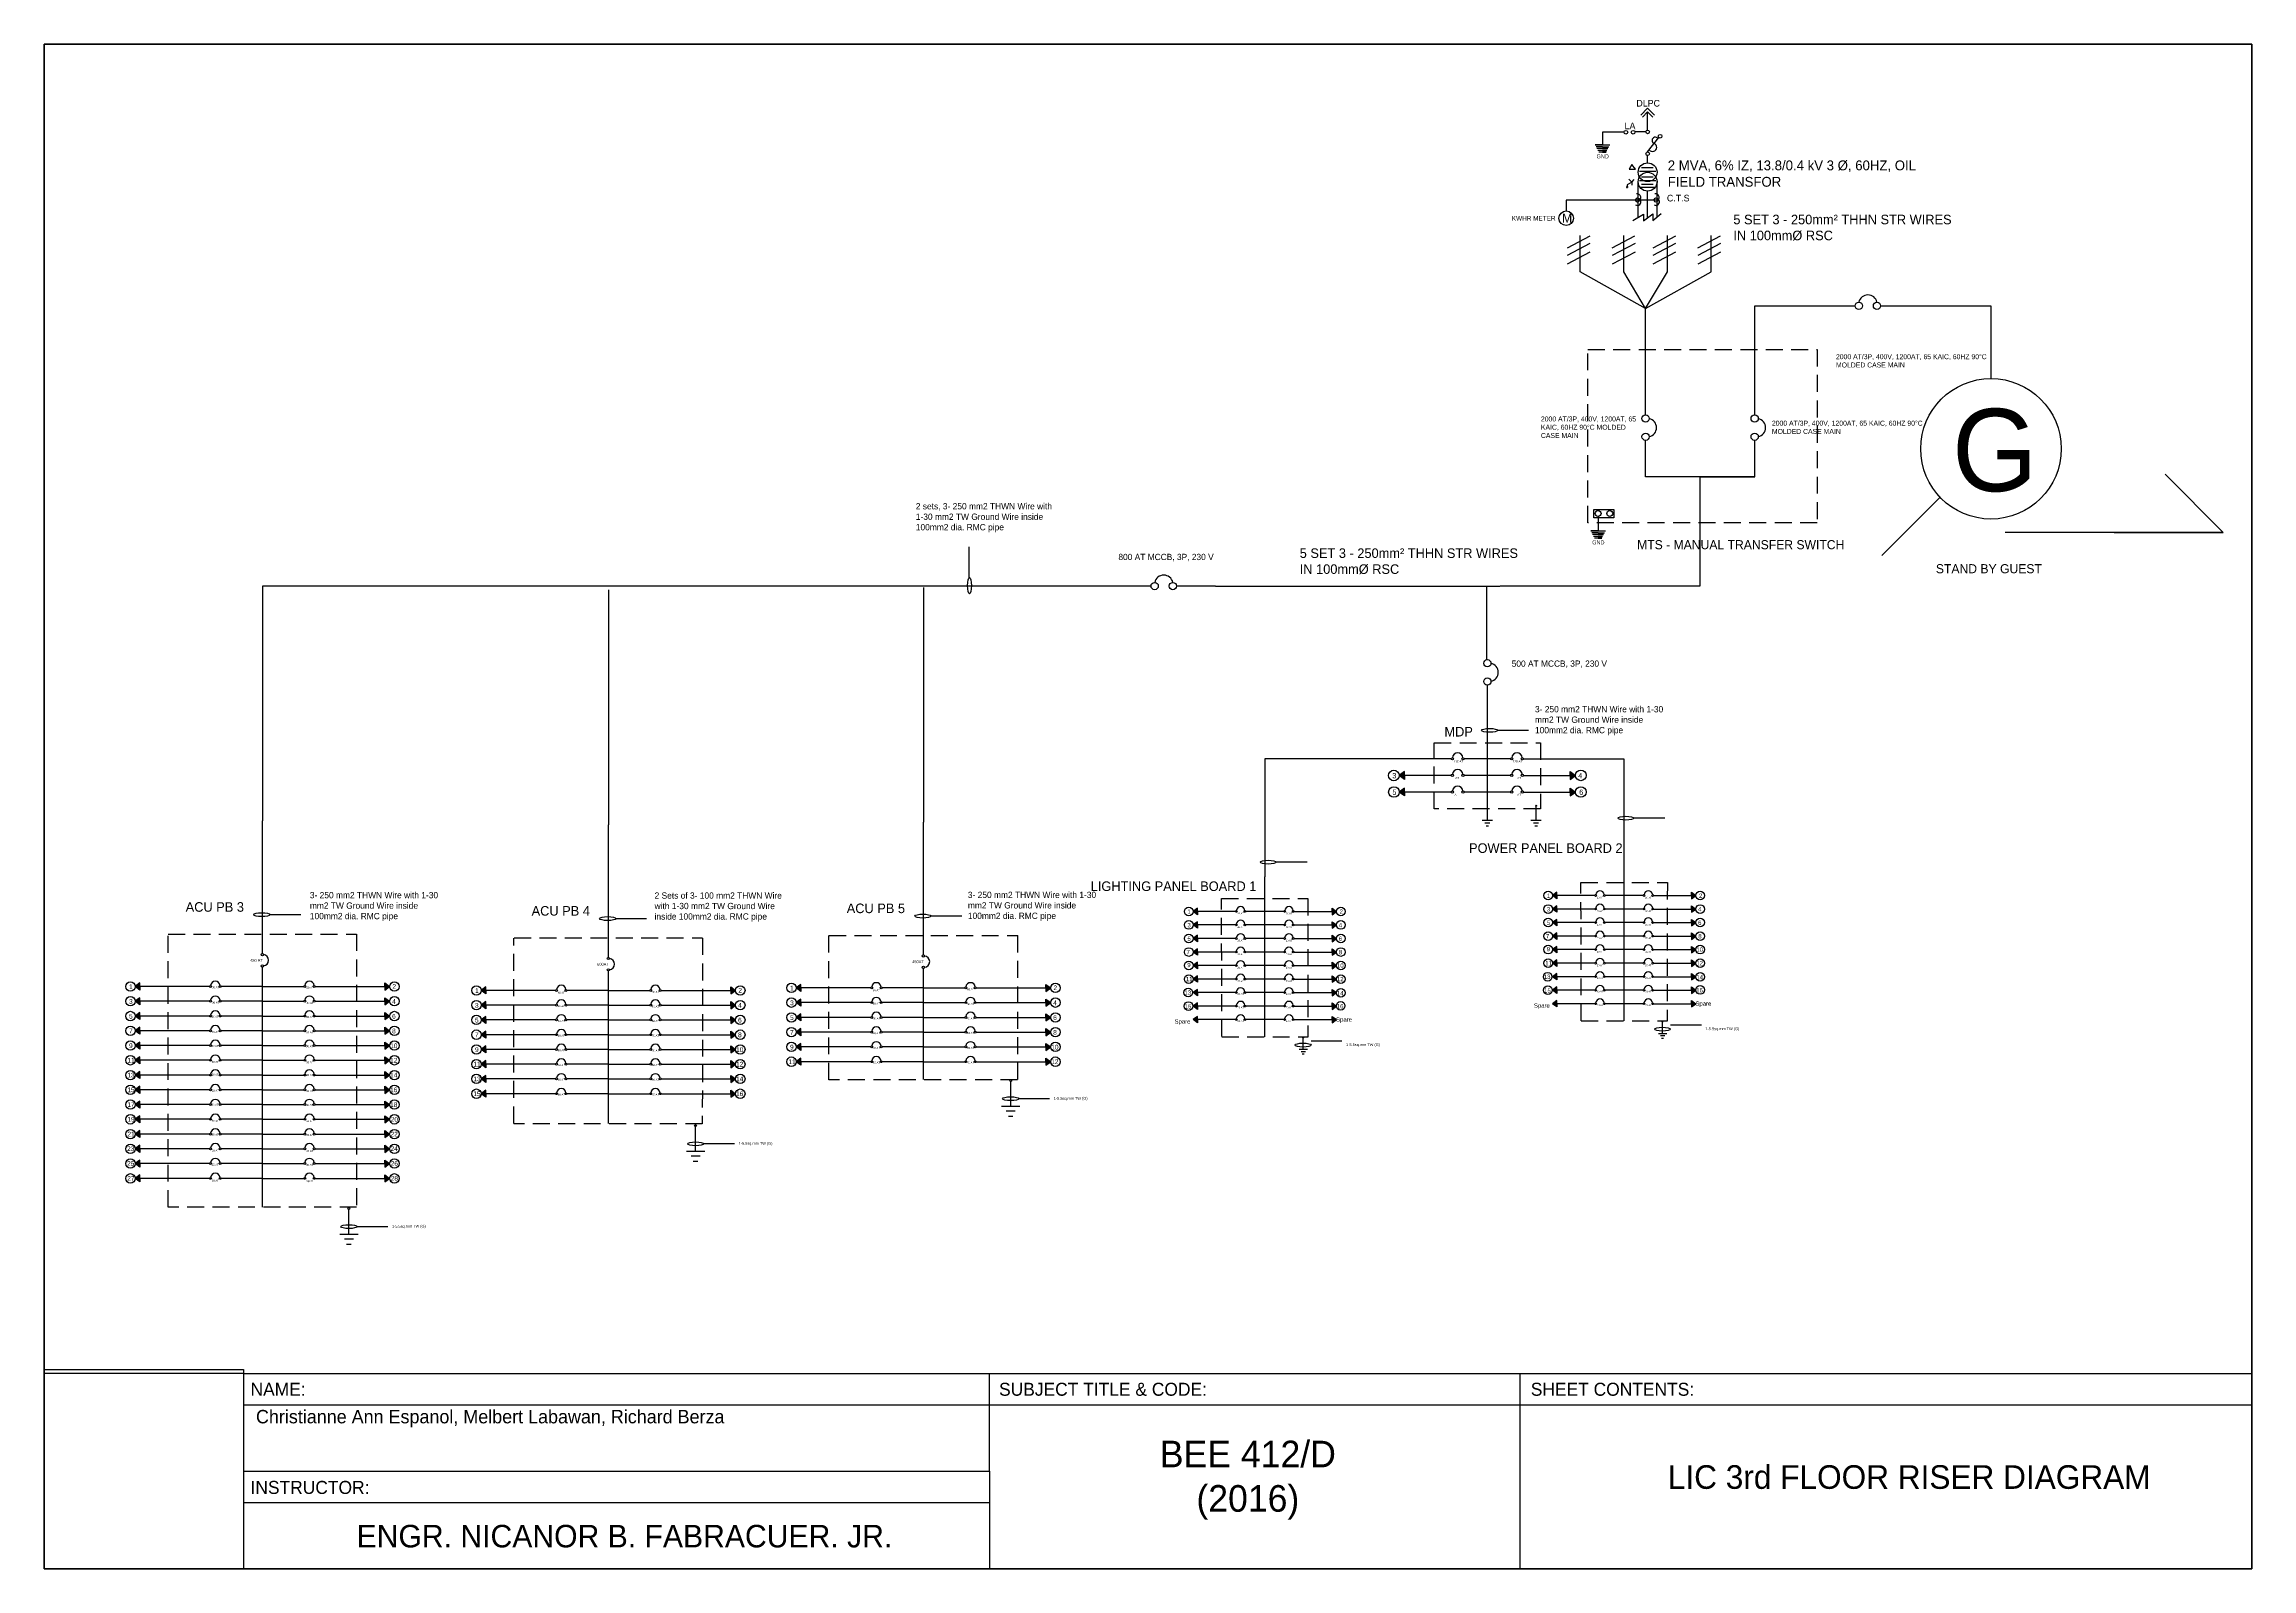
# Model space of a CAD drawing. Header units: inches. Extents: x -2 to 2474, y 1 to 287.
# Drawn here: x 2060.1 to 2473.8, y 1.3 to 286.9 of the extents above; entities that cross this region are included whole.
import ezdxf

# ---------------------------------------------------------------- set-up
doc = ezdxf.new("R2010")
doc.units = ezdxf.units.IN
doc.header["$MEASUREMENT"] = 0
doc.linetypes.add('ACAD_ISO02W100', pattern=[15, 12, -3])
doc.linetypes.add('HIDDEN2', pattern=[4.7625, 3.175, -1.5875])
doc.layers.add('LEGENDS', color=7, linetype='Continuous')
doc.layers.add('wire', color=7, linetype='ACAD_ISO02W100')
doc.layers.add('PIPING', color=7, linetype='Continuous', lineweight=70)
doc.styles.add('Annotative', font='txt')
picture_1 = doc.add_image_def('image1.png', size_in_pixel=(600, 600))

# ---------------------------------------------------------------- blocks, each defined once
blk = doc.blocks.new('CB')
at = {"lineweight": 30}
for centre in [(-2.5, -0.4375), (2.5, -0.4375)]:
    blk.add_circle(centre, 1, dxfattribs=at)
blk.add_arc((0, 0), 2.5625, 12.6803835, 167.3196165, dxfattribs=at)
blk = doc.blocks.new('GRB')
at = {"layer": 'LEGENDS', "lineweight": 30}
for p, q in [((0, 0.36), (0, -3.64)), ((0, -3.64), (-2, -3.64)), ((-2, -3.64), (2, -3.64)), ((0, -4.14), (-1.75, -4.14)), ((1.5, -4.64), (-1.5, -4.64)), ((1.25, -5.14), (-1.25, -5.14)), ((1, -5.64), (-1, -5.64)), ((0, -4.14), (1.75, -4.14)), ((0, -4.64), (1.5, -4.64)), ((0, -5.14), (1.25, -5.14)), ((0, -5.64), (1, -5.64))]:
    blk.add_line(p, q, dxfattribs=at)
blk.add_lwpolyline([(-1.21, 2.26), (4.37, 2.26), (4.37, 0), (-1.21, 0)], close=True, dxfattribs=at)
for centre in [(0, 1.17), (3.2, 1.17)]:
    blk.add_circle(centre, 0.814, dxfattribs=at)
at = {"layer": 'LEGENDS', "lineweight": 30, "insert": (-1.61, -6.22), "char_height": 1.098, "attachment_point": 1}
blk.add_mtext_dynamic_manual_height_columns('GND', width=2.0903, gutter_width=5.49, heights=[0], dxfattribs=at)

msp = doc.modelspace()

# ---------------------------------------------------------------- hatches: boundary and pattern name
at = {"lineweight": 30, "true_color": 0x000000}
h = msp.add_hatch(color=18, dxfattribs=at)
h.dxf.hatch_style = 1
h.paths.add_polyline_path([(2315.01271, 149.94769), (2315.01271, 150.69338), (2314.01845, 149.94769), (2315.01271, 149.20199)])
h = msp.add_hatch(color=18, dxfattribs=at)
h.dxf.hatch_style = 1
h.paths.add_polyline_path([(2346.06193, 149.96062), (2346.06193, 149.21492), (2347.05619, 149.96062), (2346.06193, 150.70632)])
h = msp.add_hatch(color=18, dxfattribs=at)
h.dxf.hatch_style = 1
h.paths.add_polyline_path([(2315.02842, 146.84811), (2315.02842, 147.59381), (2314.03415, 146.84811), (2315.02842, 146.10242)])
h = msp.add_hatch(color=18, dxfattribs=at)
h.dxf.hatch_style = 1
h.paths.add_polyline_path([(2346.06193, 146.84814), (2346.06193, 146.10245), (2347.05619, 146.84814), (2346.06193, 147.59384)])
h = msp.add_hatch(color=18, dxfattribs=at)
h.dxf.hatch_style = 1
h.paths.add_polyline_path([(2276.20073, 124.47555), (2276.20073, 125.08271), (2275.39118, 124.47555), (2276.20073, 123.86839)])
h = msp.add_hatch(color=18, dxfattribs=at)
h.dxf.hatch_style = 1
h.paths.add_polyline_path([(2301.46887, 124.47558), (2301.46887, 123.86841), (2302.27842, 124.47558), (2301.46887, 125.08274)])
h = msp.add_hatch(color=18, dxfattribs=at)
h.dxf.hatch_style = 1
h.paths.add_polyline_path([(2343.54163, 127.45574), (2343.54163, 128.0629), (2342.73208, 127.45574), (2343.54163, 126.84857)])
h = msp.add_hatch(color=18, dxfattribs=at)
h.dxf.hatch_style = 1
h.paths.add_polyline_path([(2343.54163, 124.92149), (2343.54163, 125.52866), (2342.73208, 124.92149), (2343.54163, 124.31433)])
h = msp.add_hatch(color=18, dxfattribs=at)
h.dxf.hatch_style = 1
h.paths.add_polyline_path([(2368.80976, 127.45576), (2368.80976, 126.8486), (2369.61931, 127.45576), (2368.80976, 128.06292)])
h = msp.add_hatch(color=18, dxfattribs=at)
h.dxf.hatch_style = 1
h.paths.add_polyline_path([(2368.80976, 124.92152), (2368.80976, 124.31435), (2369.61931, 124.92152), (2368.80976, 125.52868)])
h = msp.add_hatch(color=18, dxfattribs=at)
h.dxf.hatch_style = 1
h.paths.add_polyline_path([(2276.20073, 121.94131), (2276.20073, 122.54847), (2275.39118, 121.94131), (2276.20073, 121.33415)])
h = msp.add_hatch(color=18, dxfattribs=at)
h.dxf.hatch_style = 1
h.paths.add_polyline_path([(2276.20073, 119.40707), (2276.20073, 120.01423), (2275.39118, 119.40707), (2276.20073, 118.7999)])
h = msp.add_hatch(color=18, dxfattribs=at)
h.dxf.hatch_style = 1
h.paths.add_polyline_path([(2301.46887, 121.94133), (2301.46887, 121.33417), (2302.27842, 121.94133), (2301.46887, 122.5485)])
h = msp.add_hatch(color=18, dxfattribs=at)
h.dxf.hatch_style = 1
h.paths.add_polyline_path([(2301.46887, 119.40709), (2301.46887, 118.79993), (2302.27842, 119.40709), (2301.46887, 120.01425)])
h = msp.add_hatch(color=18, dxfattribs=at)
h.dxf.hatch_style = 1
h.paths.add_polyline_path([(2343.54163, 122.38725), (2343.54163, 122.99441), (2342.73208, 122.38725), (2343.54163, 121.78009)])
h = msp.add_hatch(color=18, dxfattribs=at)
h.dxf.hatch_style = 1
h.paths.add_polyline_path([(2343.54163, 119.85301), (2343.54163, 120.46017), (2342.73208, 119.85301), (2343.54163, 119.24584)])
h = msp.add_hatch(color=18, dxfattribs=at)
h.dxf.hatch_style = 1
h.paths.add_polyline_path([(2368.80976, 122.38727), (2368.80976, 121.78011), (2369.61931, 122.38727), (2368.80976, 122.99444)])
h = msp.add_hatch(color=18, dxfattribs=at)
h.dxf.hatch_style = 1
h.paths.add_polyline_path([(2368.80976, 119.85303), (2368.80976, 119.24587), (2369.61931, 119.85303), (2368.80976, 120.46019)])
h = msp.add_hatch(color=18, dxfattribs=at)
h.dxf.hatch_style = 1
h.paths.add_polyline_path([(2276.20073, 116.87282), (2276.20073, 117.47999), (2275.39118, 116.87282), (2276.20073, 116.26566)])
h = msp.add_hatch(color=18, dxfattribs=at)
h.dxf.hatch_style = 1
h.paths.add_polyline_path([(2301.46887, 116.87285), (2301.46887, 116.26569), (2302.27842, 116.87285), (2301.46887, 117.48001)])
h = msp.add_hatch(color=18, dxfattribs=at)
h.dxf.hatch_style = 1
h.paths.add_polyline_path([(2343.54163, 117.31876), (2343.54163, 117.92593), (2342.73208, 117.31876), (2343.54163, 116.7116)])
h = msp.add_hatch(color=18, dxfattribs=at)
h.dxf.hatch_style = 1
h.paths.add_polyline_path([(2368.80976, 117.31879), (2368.80976, 116.71163), (2369.61931, 117.31879), (2368.80976, 117.92595)])
h = msp.add_hatch(color=18, dxfattribs=at)
h.dxf.hatch_style = 1
h.paths.add_polyline_path([(2276.20073, 114.33858), (2276.20073, 114.94574), (2275.39118, 114.33858), (2276.20073, 113.73142)])
h = msp.add_hatch(color=18, dxfattribs=at)
h.dxf.hatch_style = 1
h.paths.add_polyline_path([(2276.20073, 111.80434), (2276.20073, 112.4115), (2275.39118, 111.80434), (2276.20073, 111.19717)])
h = msp.add_hatch(color=18, dxfattribs=at)
h.dxf.hatch_style = 1
h.paths.add_polyline_path([(2301.46887, 114.3386), (2301.46887, 113.73144), (2302.27842, 114.3386), (2301.46887, 114.94577)])
h = msp.add_hatch(color=18, dxfattribs=at)
h.dxf.hatch_style = 1
h.paths.add_polyline_path([(2301.46887, 111.80436), (2301.46887, 111.1972), (2302.27842, 111.80436), (2301.46887, 112.41152)])
h = msp.add_hatch(color=18, dxfattribs=at)
h.dxf.hatch_style = 1
h.paths.add_polyline_path([(2343.54163, 114.78452), (2343.54163, 115.39168), (2342.73208, 114.78452), (2343.54163, 114.17736)])
h = msp.add_hatch(color=18, dxfattribs=at)
h.dxf.hatch_style = 1
h.paths.add_polyline_path([(2343.54163, 112.25028), (2343.54163, 112.85744), (2342.73208, 112.25028), (2343.54163, 111.64312)])
h = msp.add_hatch(color=18, dxfattribs=at)
h.dxf.hatch_style = 1
h.paths.add_polyline_path([(2368.80976, 114.78454), (2368.80976, 114.17738), (2369.61931, 114.78454), (2368.80976, 115.39171)])
h = msp.add_hatch(color=18, dxfattribs=at)
h.dxf.hatch_style = 1
h.paths.add_polyline_path([(2368.80976, 112.2503), (2368.80976, 111.64314), (2369.61931, 112.2503), (2368.80976, 112.85746)])
h = msp.add_hatch(color=18, dxfattribs=at)
h.dxf.hatch_style = 1
h.paths.add_polyline_path([(2078.04426, 110.41132), (2078.04426, 111.07365), (2077.16116, 110.41132), (2078.04426, 109.749)])
h = msp.add_hatch(color=18, dxfattribs=at)
h.dxf.hatch_style = 1
h.paths.add_polyline_path([(2078.04426, 107.64683), (2078.04426, 108.30916), (2077.16116, 107.64683), (2078.04426, 106.98451)])
h = msp.add_hatch(color=18, dxfattribs=at)
h.dxf.hatch_style = 1
h.paths.add_polyline_path([(2123.96554, 110.41132), (2123.96554, 109.749), (2124.84864, 110.41132), (2123.96554, 111.07365)])
h = msp.add_hatch(color=18, dxfattribs=at)
h.dxf.hatch_style = 1
h.paths.add_polyline_path([(2123.96554, 107.64683), (2123.96554, 106.98451), (2124.84864, 107.64683), (2123.96554, 108.30916)])
h = msp.add_hatch(color=18, dxfattribs=at)
h.dxf.hatch_style = 1
h.paths.add_polyline_path([(2142.8717, 109.68302), (2142.8717, 110.34535), (2141.9886, 109.68302), (2142.8717, 109.0207)])
h = msp.add_hatch(color=18, dxfattribs=at)
h.dxf.hatch_style = 1
h.paths.add_polyline_path([(2142.8717, 106.91853), (2142.8717, 107.58086), (2141.9886, 106.91853), (2142.8717, 106.25621)])
h = msp.add_hatch(color=18, dxfattribs=at)
h.dxf.hatch_style = 1
h.paths.add_polyline_path([(2188.79298, 109.68302), (2188.79298, 109.0207), (2189.67608, 109.68302), (2188.79298, 110.34535)])
h = msp.add_hatch(color=18, dxfattribs=at)
h.dxf.hatch_style = 1
h.paths.add_polyline_path([(2188.79298, 106.91853), (2188.79298, 106.25621), (2189.67608, 106.91853), (2188.79298, 107.58086)])
h = msp.add_hatch(color=18, dxfattribs=at)
h.dxf.hatch_style = 1
h.paths.add_polyline_path([(2201.9168, 110.15342), (2201.9168, 110.81574), (2201.0337, 110.15342), (2201.9168, 109.49109)])
h = msp.add_hatch(color=18, dxfattribs=at)
h.dxf.hatch_style = 1
h.paths.add_polyline_path([(2201.9168, 107.38893), (2201.9168, 108.05125), (2201.0337, 107.38893), (2201.9168, 106.7266)])
h = msp.add_hatch(color=18, dxfattribs=at)
h.dxf.hatch_style = 1
h.paths.add_polyline_path([(2247.83808, 110.15342), (2247.83808, 109.49109), (2248.72118, 110.15342), (2247.83808, 110.81574)])
h = msp.add_hatch(color=18, dxfattribs=at)
h.dxf.hatch_style = 1
h.paths.add_polyline_path([(2247.83808, 107.38893), (2247.83808, 106.7266), (2248.72118, 107.38893), (2247.83808, 108.05125)])
h = msp.add_hatch(color=18, dxfattribs=at)
h.dxf.hatch_style = 1
h.paths.add_polyline_path([(2276.20073, 109.27009), (2276.20073, 109.87726), (2275.39118, 109.27009), (2276.20073, 108.66293)])
h = msp.add_hatch(color=18, dxfattribs=at)
h.dxf.hatch_style = 1
h.paths.add_polyline_path([(2301.46887, 109.27012), (2301.46887, 108.66296), (2302.27842, 109.27012), (2301.46887, 109.87728)])
h = msp.add_hatch(color=18, dxfattribs=at)
h.dxf.hatch_style = 1
h.paths.add_polyline_path([(2343.54163, 109.71603), (2343.54163, 110.3232), (2342.73208, 109.71603), (2343.54163, 109.10887)])
h = msp.add_hatch(color=18, dxfattribs=at)
h.dxf.hatch_style = 1
h.paths.add_polyline_path([(2343.54163, 107.18179), (2343.54163, 107.78895), (2342.73208, 107.18179), (2343.54163, 106.57463)])
h = msp.add_hatch(color=18, dxfattribs=at)
h.dxf.hatch_style = 1
h.paths.add_polyline_path([(2368.80976, 109.71606), (2368.80976, 109.1089), (2369.61931, 109.71606), (2368.80976, 110.32322)])
h = msp.add_hatch(color=18, dxfattribs=at)
h.dxf.hatch_style = 1
h.paths.add_polyline_path([(2368.80976, 107.18182), (2368.80976, 106.57465), (2369.61931, 107.18182), (2368.80976, 107.78898)])
h = msp.add_hatch(color=18, dxfattribs=at)
h.dxf.hatch_style = 1
h.paths.add_polyline_path([(2078.04426, 104.88234), (2078.04426, 105.54467), (2077.16116, 104.88234), (2078.04426, 104.22002)])
h = msp.add_hatch(color=18, dxfattribs=at)
h.dxf.hatch_style = 1
h.paths.add_polyline_path([(2123.96554, 104.88234), (2123.96554, 104.22002), (2124.84864, 104.88234), (2123.96554, 105.54467)])
h = msp.add_hatch(color=18, dxfattribs=at)
h.dxf.hatch_style = 1
h.paths.add_polyline_path([(2142.8717, 104.15404), (2142.8717, 104.81637), (2141.9886, 104.15404), (2142.8717, 103.49171)])
h = msp.add_hatch(color=18, dxfattribs=at)
h.dxf.hatch_style = 1
h.paths.add_polyline_path([(2188.79298, 104.15404), (2188.79298, 103.49171), (2189.67608, 104.15404), (2188.79298, 104.81637)])
h = msp.add_hatch(color=18, dxfattribs=at)
h.dxf.hatch_style = 1
h.paths.add_polyline_path([(2201.9168, 104.62443), (2201.9168, 105.28676), (2201.0337, 104.62443), (2201.9168, 103.96211)])
h = msp.add_hatch(color=18, dxfattribs=at)
h.dxf.hatch_style = 1
h.paths.add_polyline_path([(2247.83808, 104.62443), (2247.83808, 103.96211), (2248.72118, 104.62443), (2247.83808, 105.28676)])
h = msp.add_hatch(color=18, dxfattribs=at)
h.dxf.hatch_style = 1
h.paths.add_polyline_path([(2276.20073, 106.73585), (2276.20073, 107.34301), (2275.39118, 106.73585), (2276.20073, 106.12869)])
h = msp.add_hatch(color=18, dxfattribs=at)
h.dxf.hatch_style = 1
h.paths.add_polyline_path([(2276.20073, 104.20161), (2276.20073, 104.80877), (2275.39118, 104.20161), (2276.20073, 103.59445)])
h = msp.add_hatch(color=18, dxfattribs=at)
h.dxf.hatch_style = 1
h.paths.add_polyline_path([(2301.46887, 106.73588), (2301.46887, 106.12871), (2302.27842, 106.73588), (2301.46887, 107.34304)])
h = msp.add_hatch(color=18, dxfattribs=at)
h.dxf.hatch_style = 1
h.paths.add_polyline_path([(2301.46887, 104.20163), (2301.46887, 103.59447), (2302.27842, 104.20163), (2301.46887, 104.80879)])
h = msp.add_hatch(color=18, dxfattribs=at)
h.dxf.hatch_style = 1
h.paths.add_polyline_path([(2078.04426, 102.11785), (2078.04426, 102.78018), (2077.16116, 102.11785), (2078.04426, 101.45552)])
h = msp.add_hatch(color=18, dxfattribs=at)
h.dxf.hatch_style = 1
h.paths.add_polyline_path([(2078.04426, 99.35336), (2078.04426, 100.01568), (2077.16116, 99.35336), (2078.04426, 98.69103)])
h = msp.add_hatch(color=18, dxfattribs=at)
h.dxf.hatch_style = 1
h.paths.add_polyline_path([(2123.96554, 102.11785), (2123.96554, 101.45552), (2124.84864, 102.11785), (2123.96554, 102.78018)])
h = msp.add_hatch(color=18, dxfattribs=at)
h.dxf.hatch_style = 1
h.paths.add_polyline_path([(2123.96554, 99.35336), (2123.96554, 98.69103), (2124.84864, 99.35336), (2123.96554, 100.01568)])
h = msp.add_hatch(color=18, dxfattribs=at)
h.dxf.hatch_style = 1
h.paths.add_polyline_path([(2142.8717, 101.38955), (2142.8717, 102.05188), (2141.9886, 101.38955), (2142.8717, 100.72722)])
h = msp.add_hatch(color=18, dxfattribs=at)
h.dxf.hatch_style = 1
h.paths.add_polyline_path([(2142.8717, 98.62506), (2142.8717, 99.28738), (2141.9886, 98.62506), (2142.8717, 97.96273)])
h = msp.add_hatch(color=18, dxfattribs=at)
h.dxf.hatch_style = 1
h.paths.add_polyline_path([(2188.79298, 101.38955), (2188.79298, 100.72722), (2189.67608, 101.38955), (2188.79298, 102.05188)])
h = msp.add_hatch(color=18, dxfattribs=at)
h.dxf.hatch_style = 1
h.paths.add_polyline_path([(2188.79298, 98.62506), (2188.79298, 97.96273), (2189.67608, 98.62506), (2188.79298, 99.28738)])
h = msp.add_hatch(color=18, dxfattribs=at)
h.dxf.hatch_style = 1
h.paths.add_polyline_path([(2201.9168, 101.85994), (2201.9168, 102.52227), (2201.0337, 101.85994), (2201.9168, 101.19762)])
h = msp.add_hatch(color=18, dxfattribs=at)
h.dxf.hatch_style = 1
h.paths.add_polyline_path([(2201.9168, 99.09545), (2201.9168, 99.75778), (2201.0337, 99.09545), (2201.9168, 98.43312)])
h = msp.add_hatch(color=18, dxfattribs=at)
h.dxf.hatch_style = 1
h.paths.add_polyline_path([(2247.83808, 101.85994), (2247.83808, 101.19762), (2248.72118, 101.85994), (2247.83808, 102.52227)])
h = msp.add_hatch(color=18, dxfattribs=at)
h.dxf.hatch_style = 1
h.paths.add_polyline_path([(2247.83808, 99.09545), (2247.83808, 98.43312), (2248.72118, 99.09545), (2247.83808, 99.75778)])
h = msp.add_hatch(color=18, dxfattribs=at)
h.dxf.hatch_style = 1
h.paths.add_polyline_path([(2078.04426, 96.58887), (2078.04426, 97.25119), (2077.16116, 96.58887), (2078.04426, 95.92654)])
h = msp.add_hatch(color=18, dxfattribs=at)
h.dxf.hatch_style = 1
h.paths.add_polyline_path([(2123.96554, 96.58887), (2123.96554, 95.92654), (2124.84864, 96.58887), (2123.96554, 97.25119)])
h = msp.add_hatch(color=18, dxfattribs=at)
h.dxf.hatch_style = 1
h.paths.add_polyline_path([(2142.8717, 95.86057), (2142.8717, 96.52289), (2141.9886, 95.86057), (2142.8717, 95.19824)])
h = msp.add_hatch(color=18, dxfattribs=at)
h.dxf.hatch_style = 1
h.paths.add_polyline_path([(2188.79298, 95.86057), (2188.79298, 95.19824), (2189.67608, 95.86057), (2188.79298, 96.52289)])
h = msp.add_hatch(color=18, dxfattribs=at)
h.dxf.hatch_style = 1
h.paths.add_polyline_path([(2201.9168, 96.33096), (2201.9168, 96.99329), (2201.0337, 96.33096), (2201.9168, 95.66863)])
h = msp.add_hatch(color=18, dxfattribs=at)
h.dxf.hatch_style = 1
h.paths.add_polyline_path([(2247.83808, 96.33096), (2247.83808, 95.66863), (2248.72118, 96.33096), (2247.83808, 96.99329)])
h = msp.add_hatch(color=18, dxfattribs=at)
h.dxf.hatch_style = 1
h.paths.add_polyline_path([(2078.04426, 93.82437), (2078.04426, 94.4867), (2077.16116, 93.82437), (2078.04426, 93.16205)])
h = msp.add_hatch(color=18, dxfattribs=at)
h.dxf.hatch_style = 1
h.paths.add_polyline_path([(2078.04426, 91.05988), (2078.04426, 91.72221), (2077.16116, 91.05988), (2078.04426, 90.39756)])
h = msp.add_hatch(color=18, dxfattribs=at)
h.dxf.hatch_style = 1
h.paths.add_polyline_path([(2123.96554, 93.82437), (2123.96554, 93.16205), (2124.84864, 93.82437), (2123.96554, 94.4867)])
h = msp.add_hatch(color=18, dxfattribs=at)
h.dxf.hatch_style = 1
h.paths.add_polyline_path([(2123.96554, 91.05988), (2123.96554, 90.39756), (2124.84864, 91.05988), (2123.96554, 91.72221)])
h = msp.add_hatch(color=18, dxfattribs=at)
h.dxf.hatch_style = 1
h.paths.add_polyline_path([(2142.8717, 93.09607), (2142.8717, 93.7584), (2141.9886, 93.09607), (2142.8717, 92.43375)])
h = msp.add_hatch(color=18, dxfattribs=at)
h.dxf.hatch_style = 1
h.paths.add_polyline_path([(2188.79298, 93.09607), (2188.79298, 92.43375), (2189.67608, 93.09607), (2188.79298, 93.7584)])
h = msp.add_hatch(color=18, dxfattribs=at)
h.dxf.hatch_style = 1
h.paths.add_polyline_path([(2078.04426, 88.29539), (2078.04426, 88.95772), (2077.16116, 88.29539), (2078.04426, 87.63306)])
h = msp.add_hatch(color=18, dxfattribs=at)
h.dxf.hatch_style = 1
h.paths.add_polyline_path([(2123.96554, 88.29539), (2123.96554, 87.63306), (2124.84864, 88.29539), (2123.96554, 88.95772)])
h = msp.add_hatch(color=18, dxfattribs=at)
h.dxf.hatch_style = 1
h.paths.add_polyline_path([(2142.8717, 90.33158), (2142.8717, 90.99391), (2141.9886, 90.33158), (2142.8717, 89.66926)])
h = msp.add_hatch(color=18, dxfattribs=at)
h.dxf.hatch_style = 1
h.paths.add_polyline_path([(2188.79298, 90.33158), (2188.79298, 89.66926), (2189.67608, 90.33158), (2188.79298, 90.99391)])
h = msp.add_hatch(color=18, dxfattribs=at)
h.dxf.hatch_style = 1
h.paths.add_polyline_path([(2078.04426, 85.5309), (2078.04426, 86.19323), (2077.16116, 85.5309), (2078.04426, 84.86857)])
h = msp.add_hatch(color=18, dxfattribs=at)
h.dxf.hatch_style = 1
h.paths.add_polyline_path([(2078.04426, 82.76641), (2078.04426, 83.42873), (2077.16116, 82.76641), (2078.04426, 82.10408)])
h = msp.add_hatch(color=18, dxfattribs=at)
h.dxf.hatch_style = 1
h.paths.add_polyline_path([(2123.96554, 85.5309), (2123.96554, 84.86857), (2124.84864, 85.5309), (2123.96554, 86.19323)])
h = msp.add_hatch(color=18, dxfattribs=at)
h.dxf.hatch_style = 1
h.paths.add_polyline_path([(2123.96554, 82.76641), (2123.96554, 82.10408), (2124.84864, 82.76641), (2123.96554, 83.42873)])
h = msp.add_hatch(color=18, dxfattribs=at)
h.dxf.hatch_style = 1
h.paths.add_polyline_path([(2078.04426, 80.00192), (2078.04426, 80.66424), (2077.16116, 80.00192), (2078.04426, 79.33959)])
h = msp.add_hatch(color=18, dxfattribs=at)
h.dxf.hatch_style = 1
h.paths.add_polyline_path([(2123.96554, 80.00192), (2123.96554, 79.33959), (2124.84864, 80.00192), (2123.96554, 80.66424)])
h = msp.add_hatch(color=18, dxfattribs=at)
h.dxf.hatch_style = 1
h.paths.add_polyline_path([(2078.04426, 77.23742), (2078.04426, 77.89975), (2077.16116, 77.23742), (2078.04426, 76.5751)])
h = msp.add_hatch(color=18, dxfattribs=at)
h.dxf.hatch_style = 1
h.paths.add_polyline_path([(2078.04426, 74.47293), (2078.04426, 75.13526), (2077.16116, 74.47293), (2078.04426, 73.81061)])
h = msp.add_hatch(color=18, dxfattribs=at)
h.dxf.hatch_style = 1
h.paths.add_polyline_path([(2123.96554, 77.23742), (2123.96554, 76.5751), (2124.84864, 77.23742), (2123.96554, 77.89975)])
h = msp.add_hatch(color=18, dxfattribs=at)
h.dxf.hatch_style = 1
h.paths.add_polyline_path([(2123.96554, 74.47293), (2123.96554, 73.81061), (2124.84864, 74.47293), (2123.96554, 75.13526)])

# ---------------------------------------------------------------- linework, layer by layer
at = {"lineweight": 30}
for p, q in [((2357.59458, 261.08375), (2356.73045, 260.61597)), ((2357.0725, 261.6415), (2357.59458, 261.08375)), ((2357.64858, 264.37627), (2357.10851, 263.51266)), ((2357.10851, 263.51266), (2358.29668, 263.51266)), ((2357.59458, 261.08375), (2358.02664, 261.60552)), ((2357.59458, 261.08375), (2357.59458, 260.544)), ((2358.29668, 263.51266), (2357.64858, 264.37627)), ((2356.55092, 260.23674), (2356.90998, 260.23674)), ((2356.63995, 260.13864), (2356.81595, 260.13864)), ((2356.69225, 260.02535), (2356.74857, 260.02535)), ((2356.73045, 260.61597), (2356.73045, 260.22015)), ((2233.46843, 187.00581), (2233.46843, 192.79396)), ((2101.0049, 185.43087), (2101.0049, 141.43507)), ((2267.52465, 185.43087), (2101.0049, 185.43087)), ((2165.83234, 184.70257), (2165.83234, 140.70676)), ((2224.87744, 185.17296), (2224.87744, 141.17716)), ((2279.59617, 185.43087), (2272.2927, 185.43087)), ((2330.54517, 141.56683), (2330.54517, 166.87856)), ((2332.45537, 158.43065), (2338.24352, 158.43065)), ((2288.8348, 153.07309), (2288.8348, 130.97001)), ((2323.79055, 153.07306), (2288.8348, 153.07306)), ((2334.91368, 153.07306), (2326.17667, 153.07306)), ((2337.29979, 153.07309), (2346.06193, 153.07309)), ((2346.06193, 153.07309), (2356.12614, 153.07309)), ((2356.19342, 133.8651), (2356.19342, 153.07306)), ((2315.01271, 150.69338), (2314.01845, 149.94769)), ((2314.01845, 149.94769), (2314.01845, 149.94769)), ((2315.01271, 149.20199), (2314.01845, 149.94769)), ((2315.01271, 149.94769), (2315.01271, 150.69338)), ((2315.01271, 149.94769), (2315.01271, 149.20199)), ((2323.77485, 149.94769), (2315.01271, 149.94769)), ((2334.91368, 149.96059), (2326.17667, 149.96059)), ((2337.29979, 149.96062), (2346.06193, 149.96062)), ((2346.06193, 150.70632), (2347.05619, 149.96062)), ((2346.06193, 149.96062), (2346.06193, 150.70632)), ((2346.06193, 149.21492), (2347.05619, 149.96062)), ((2346.06193, 149.96062), (2346.06193, 149.21492)), ((2347.05619, 149.96062), (2347.05619, 149.96062)), ((2315.02842, 147.59381), (2314.03415, 146.84811)), ((2314.03415, 146.84811), (2314.03415, 146.84811)), ((2315.02842, 146.10242), (2314.03415, 146.84811)), ((2315.02842, 146.84811), (2315.02842, 147.59381)), ((2315.02842, 146.84811), (2315.02842, 146.10242)), ((2323.79055, 146.84811), (2315.02842, 146.84811)), ((2334.91368, 146.84811), (2326.17667, 146.84811)), ((2337.29979, 146.84814), (2346.06193, 146.84814)), ((2346.06193, 147.59384), (2347.05619, 146.84814)), ((2346.06193, 146.84814), (2346.06193, 147.59384)), ((2346.06193, 146.10245), (2347.05619, 146.84814)), ((2346.06193, 146.84814), (2346.06193, 146.10245)), ((2347.05619, 146.84814), (2347.05619, 146.84814)), ((2101.0049, 129.07164), (2101.0049, 141.43507)), ((2165.83234, 128.34334), (2165.83234, 140.70676)), ((2224.87744, 128.81374), (2224.87744, 141.17716)), ((2329.58328, 141.56683), (2331.50706, 141.56683)), ((2330.06423, 141.0697), (2331.02612, 141.0697)), ((2338.71078, 141.56683), (2340.63457, 141.56683)), ((2339.19173, 141.0697), (2340.15362, 141.0697)), ((2339.67267, 141.56683), (2339.67267, 144.16606)), ((2357.99998, 141.98807), (2363.78813, 141.98807)), ((2330.3047, 140.50536), (2330.78565, 140.50536)), ((2339.4322, 140.50536), (2339.91315, 140.50536)), ((2290.96427, 133.74725), (2296.75242, 133.74725)), ((2356.17569, 129.88439), (2356.17569, 133.93213)), ((2101.0049, 116.59675), (2101.0049, 129.07164)), ((2165.83234, 115.86845), (2165.83234, 128.34334)), ((2224.87744, 116.33885), (2224.87744, 128.81374)), ((2288.8348, 126.9042), (2288.8348, 130.95195)), ((2356.17569, 103.97827), (2356.17569, 129.88439)), ((2276.20073, 125.08271), (2275.39118, 124.47555)), ((2275.39118, 124.47555), (2275.39118, 124.47555)), ((2276.20073, 123.86839), (2275.39118, 124.47555)), ((2276.20073, 124.47555), (2276.20073, 125.08271)), ((2276.20073, 124.47555), (2276.20073, 123.86839)), ((2283.33505, 124.47555), (2276.20073, 124.47555)), ((2292.39173, 124.47555), (2285.27787, 124.47555)), ((2288.8348, 100.99808), (2288.8348, 126.9042)), ((2294.33456, 124.47558), (2301.46887, 124.47558)), ((2301.46887, 125.08274), (2302.27842, 124.47558)), ((2301.46887, 124.47558), (2301.46887, 125.08274)), ((2301.46887, 123.86841), (2302.27842, 124.47558)), ((2301.46887, 124.47558), (2301.46887, 123.86841)), ((2302.27842, 124.47558), (2302.27842, 124.47558)), ((2343.54163, 128.0629), (2342.73208, 127.45574)), ((2342.73208, 127.45574), (2342.73208, 127.45574)), ((2343.54163, 126.84857), (2342.73208, 127.45574)), ((2343.54163, 125.52866), (2342.73208, 124.92149)), ((2342.73208, 124.92149), (2342.73208, 124.92149)), ((2343.54163, 124.31433), (2342.73208, 124.92149)), ((2343.54163, 127.45574), (2343.54163, 128.0629)), ((2343.54163, 127.45574), (2343.54163, 126.84857)), ((2350.67594, 127.45574), (2343.54163, 127.45574)), ((2343.54163, 124.92149), (2343.54163, 125.52866)), ((2343.54163, 124.92149), (2343.54163, 124.31433)), ((2350.67594, 124.92149), (2343.54163, 124.92149)), ((2359.73262, 127.45574), (2352.61877, 127.45574)), ((2359.73262, 124.92149), (2352.61877, 124.92149)), ((2361.67545, 127.45576), (2368.80976, 127.45576)), ((2361.67545, 124.92152), (2368.80976, 124.92152)), ((2368.80976, 128.06292), (2369.61931, 127.45576)), ((2368.80976, 127.45576), (2368.80976, 128.06292)), ((2368.80976, 126.8486), (2369.61931, 127.45576)), ((2368.80976, 127.45576), (2368.80976, 126.8486)), ((2368.80976, 125.52868), (2369.61931, 124.92152)), ((2368.80976, 124.92152), (2368.80976, 125.52868)), ((2368.80976, 124.31435), (2369.61931, 124.92152)), ((2368.80976, 124.92152), (2368.80976, 124.31435)), ((2369.61931, 127.45576), (2369.61931, 127.45576)), ((2369.61931, 124.92152), (2369.61931, 124.92152)), ((2102.38823, 123.90108), (2108.17639, 123.90108)), ((2167.21568, 123.17277), (2173.00383, 123.17277)), ((2226.26078, 123.64317), (2232.04893, 123.64317)), ((2276.20073, 122.54847), (2275.39118, 121.94131)), ((2275.39118, 121.94131), (2275.39118, 121.94131)), ((2276.20073, 121.33415), (2275.39118, 121.94131)), ((2276.20073, 120.01423), (2275.39118, 119.40707)), ((2276.20073, 121.94131), (2276.20073, 122.54847)), ((2276.20073, 121.94131), (2276.20073, 121.33415)), ((2283.33505, 121.94131), (2276.20073, 121.94131)), ((2276.20073, 119.40707), (2276.20073, 120.01423)), ((2292.39173, 121.94131), (2285.27787, 121.94131)), ((2294.33456, 121.94133), (2301.46887, 121.94133)), ((2301.46887, 122.5485), (2302.27842, 121.94133)), ((2301.46887, 121.94133), (2301.46887, 122.5485)), ((2301.46887, 121.33417), (2302.27842, 121.94133)), ((2301.46887, 121.94133), (2301.46887, 121.33417)), ((2301.46887, 120.01425), (2302.27842, 119.40709)), ((2301.46887, 119.40709), (2301.46887, 120.01425)), ((2302.27842, 121.94133), (2302.27842, 121.94133)), ((2343.54163, 122.99441), (2342.73208, 122.38725)), ((2342.73208, 122.38725), (2342.73208, 122.38725)), ((2343.54163, 121.78009), (2342.73208, 122.38725)), ((2343.54163, 120.46017), (2342.73208, 119.85301)), ((2343.54163, 122.38725), (2343.54163, 122.99441)), ((2343.54163, 122.38725), (2343.54163, 121.78009)), ((2350.67594, 122.38725), (2343.54163, 122.38725)), ((2343.54163, 119.85301), (2343.54163, 120.46017)), ((2359.73262, 122.38725), (2352.61877, 122.38725)), ((2361.67545, 122.38727), (2368.80976, 122.38727)), ((2368.80976, 122.99444), (2369.61931, 122.38727)), ((2368.80976, 122.38727), (2368.80976, 122.99444)), ((2368.80976, 121.78011), (2369.61931, 122.38727)), ((2368.80976, 122.38727), (2368.80976, 121.78011)), ((2368.80976, 120.46019), (2369.61931, 119.85303)), ((2368.80976, 119.85303), (2368.80976, 120.46019)), ((2369.61931, 122.38727), (2369.61931, 122.38727)), ((2275.39118, 119.40707), (2275.39118, 119.40707)), ((2276.20073, 118.7999), (2275.39118, 119.40707)), ((2276.20073, 117.47999), (2275.39118, 116.87282)), ((2275.39118, 116.87282), (2275.39118, 116.87282)), ((2276.20073, 116.26566), (2275.39118, 116.87282)), ((2276.20073, 119.40707), (2276.20073, 118.7999)), ((2283.33505, 119.40707), (2276.20073, 119.40707)), ((2276.20073, 116.87282), (2276.20073, 117.47999)), ((2276.20073, 116.87282), (2276.20073, 116.26566)), ((2283.33505, 116.87282), (2276.20073, 116.87282)), ((2292.39173, 119.40707), (2285.27787, 119.40707)), ((2292.39173, 116.87282), (2285.27787, 116.87282)), ((2294.33456, 119.40709), (2301.46887, 119.40709)), ((2294.33456, 116.87285), (2301.46887, 116.87285)), ((2301.46887, 118.79993), (2302.27842, 119.40709)), ((2301.46887, 119.40709), (2301.46887, 118.79993)), ((2301.46887, 117.48001), (2302.27842, 116.87285)), ((2301.46887, 116.87285), (2301.46887, 117.48001)), ((2301.46887, 116.26569), (2302.27842, 116.87285)), ((2301.46887, 116.87285), (2301.46887, 116.26569)), ((2302.27842, 119.40709), (2302.27842, 119.40709)), ((2302.27842, 116.87285), (2302.27842, 116.87285)), ((2342.73208, 119.85301), (2342.73208, 119.85301)), ((2343.54163, 119.24584), (2342.73208, 119.85301)), ((2343.54163, 117.92593), (2342.73208, 117.31876)), ((2342.73208, 117.31876), (2342.73208, 117.31876)), ((2343.54163, 116.7116), (2342.73208, 117.31876)), ((2343.54163, 119.85301), (2343.54163, 119.24584)), ((2350.67594, 119.85301), (2343.54163, 119.85301)), ((2343.54163, 117.31876), (2343.54163, 117.92593)), ((2343.54163, 117.31876), (2343.54163, 116.7116)), ((2350.67594, 117.31876), (2343.54163, 117.31876)), ((2359.73262, 119.85301), (2352.61877, 119.85301)), ((2359.73262, 117.31876), (2352.61877, 117.31876)), ((2361.67545, 119.85303), (2368.80976, 119.85303)), ((2361.67545, 117.31879), (2368.80976, 117.31879)), ((2368.80976, 119.24587), (2369.61931, 119.85303)), ((2368.80976, 119.85303), (2368.80976, 119.24587)), ((2368.80976, 117.92595), (2369.61931, 117.31879)), ((2368.80976, 117.31879), (2368.80976, 117.92595)), ((2368.80976, 116.71163), (2369.61931, 117.31879)), ((2368.80976, 117.31879), (2368.80976, 116.71163)), ((2369.61931, 119.85303), (2369.61931, 119.85303)), ((2369.61931, 117.31879), (2369.61931, 117.31879)), ((2101.0049, 69.08353), (2101.0049, 114.05354)), ((2165.85767, 84.7176), (2165.85767, 113.31364)), ((2224.90277, 93.01383), (2224.90277, 113.78403)), ((2276.20073, 114.94574), (2275.39118, 114.33858)), ((2275.39118, 114.33858), (2275.39118, 114.33858)), ((2276.20073, 113.73142), (2275.39118, 114.33858)), ((2276.20073, 112.4115), (2275.39118, 111.80434)), ((2275.39118, 111.80434), (2275.39118, 111.80434)), ((2276.20073, 111.19717), (2275.39118, 111.80434)), ((2276.20073, 114.33858), (2276.20073, 114.94574)), ((2276.20073, 114.33858), (2276.20073, 113.73142)), ((2283.33505, 114.33858), (2276.20073, 114.33858)), ((2276.20073, 111.80434), (2276.20073, 112.4115)), ((2276.20073, 111.80434), (2276.20073, 111.19717)), ((2283.33505, 111.80434), (2276.20073, 111.80434)), ((2292.39173, 114.33858), (2285.27787, 114.33858)), ((2292.39173, 111.80434), (2285.27787, 111.80434)), ((2294.33456, 114.3386), (2301.46887, 114.3386)), ((2294.33456, 111.80436), (2301.46887, 111.80436)), ((2301.46887, 114.94577), (2302.27842, 114.3386)), ((2301.46887, 114.3386), (2301.46887, 114.94577)), ((2301.46887, 113.73144), (2302.27842, 114.3386)), ((2301.46887, 114.3386), (2301.46887, 113.73144)), ((2301.46887, 112.41152), (2302.27842, 111.80436)), ((2301.46887, 111.80436), (2301.46887, 112.41152)), ((2301.46887, 111.1972), (2302.27842, 111.80436)), ((2301.46887, 111.80436), (2301.46887, 111.1972)), ((2302.27842, 114.3386), (2302.27842, 114.3386)), ((2302.27842, 111.80436), (2302.27842, 111.80436)), ((2343.54163, 115.39168), (2342.73208, 114.78452)), ((2342.73208, 114.78452), (2342.73208, 114.78452)), ((2343.54163, 114.17736), (2342.73208, 114.78452)), ((2343.54163, 112.85744), (2342.73208, 112.25028)), ((2342.73208, 112.25028), (2342.73208, 112.25028)), ((2343.54163, 111.64312), (2342.73208, 112.25028)), ((2343.54163, 114.78452), (2343.54163, 115.39168)), ((2343.54163, 114.78452), (2343.54163, 114.17736)), ((2350.67594, 114.78452), (2343.54163, 114.78452)), ((2343.54163, 112.25028), (2343.54163, 112.85744)), ((2343.54163, 112.25028), (2343.54163, 111.64312)), ((2350.67594, 112.25028), (2343.54163, 112.25028)), ((2359.73262, 114.78452), (2352.61877, 114.78452)), ((2359.73262, 112.25028), (2352.61877, 112.25028)), ((2361.67545, 114.78454), (2368.80976, 114.78454)), ((2361.67545, 112.2503), (2368.80976, 112.2503)), ((2368.80976, 115.39171), (2369.61931, 114.78454)), ((2368.80976, 114.78454), (2368.80976, 115.39171)), ((2368.80976, 114.17738), (2369.61931, 114.78454)), ((2368.80976, 114.78454), (2368.80976, 114.17738)), ((2368.80976, 112.85746), (2369.61931, 112.2503)), ((2368.80976, 112.2503), (2368.80976, 112.85746)), ((2368.80976, 111.64314), (2369.61931, 112.2503)), ((2368.80976, 112.2503), (2368.80976, 111.64314)), ((2369.61931, 114.78454), (2369.61931, 114.78454)), ((2369.61931, 112.2503), (2369.61931, 112.2503)), ((2078.04426, 111.07365), (2077.16116, 110.41132)), ((2077.16116, 110.41132), (2077.16116, 110.41132)), ((2078.04426, 109.749), (2077.16116, 110.41132)), ((2078.04426, 108.30916), (2077.16116, 107.64683)), ((2077.16116, 107.64683), (2077.16116, 107.64683)), ((2078.04426, 106.98451), (2077.16116, 107.64683)), ((2078.04426, 110.41132), (2078.04426, 111.07365)), ((2078.04426, 110.41132), (2078.04426, 109.749)), ((2083.34287, 110.41132), (2078.04426, 110.41132)), ((2078.04426, 107.64683), (2078.04426, 108.30916)), ((2078.04426, 107.64683), (2078.04426, 106.98451)), ((2083.34287, 107.64683), (2078.04426, 107.64683)), ((2091.12537, 110.41132), (2083.34287, 110.41132)), ((2091.12537, 107.64683), (2083.34287, 107.64683)), ((2101.0049, 110.41132), (2093.24471, 110.41132)), ((2101.0049, 107.64683), (2093.24471, 107.64683)), ((2101.0049, 110.41132), (2108.76509, 110.41132)), ((2101.0049, 107.64683), (2108.76509, 107.64683)), ((2110.88443, 110.41132), (2118.66693, 110.41132)), ((2110.88443, 107.64683), (2118.66693, 107.64683)), ((2118.66693, 110.41132), (2123.96554, 110.41132)), ((2118.66693, 107.64683), (2123.96554, 107.64683)), ((2123.96554, 111.07365), (2124.84864, 110.41132)), ((2123.96554, 110.41132), (2123.96554, 111.07365)), ((2123.96554, 109.749), (2124.84864, 110.41132)), ((2123.96554, 110.41132), (2123.96554, 109.749)), ((2123.96554, 108.30916), (2124.84864, 107.64683)), ((2123.96554, 107.64683), (2123.96554, 108.30916)), ((2123.96554, 106.98451), (2124.84864, 107.64683)), ((2123.96554, 107.64683), (2123.96554, 106.98451)), ((2124.84864, 110.41132), (2124.84864, 110.41132)), ((2124.84864, 107.64683), (2124.84864, 107.64683)), ((2142.8717, 110.34535), (2141.9886, 109.68302)), ((2141.9886, 109.68302), (2141.9886, 109.68302)), ((2142.8717, 109.0207), (2141.9886, 109.68302)), ((2142.8717, 107.58086), (2141.9886, 106.91853)), ((2142.8717, 109.68302), (2142.8717, 110.34535)), ((2142.8717, 109.68302), (2142.8717, 109.0207)), ((2148.17031, 109.68302), (2142.8717, 109.68302)), ((2142.8717, 106.91853), (2142.8717, 107.58086)), ((2155.95282, 109.68302), (2148.17031, 109.68302)), ((2165.83234, 109.68302), (2158.07216, 109.68302)), ((2165.83234, 109.68302), (2173.59253, 109.68302)), ((2175.71187, 109.68302), (2183.49437, 109.68302)), ((2183.49437, 109.68302), (2188.79298, 109.68302)), ((2188.79298, 110.34535), (2189.67608, 109.68302)), ((2188.79298, 109.68302), (2188.79298, 110.34535)), ((2188.79298, 109.0207), (2189.67608, 109.68302)), ((2188.79298, 109.68302), (2188.79298, 109.0207)), ((2188.79298, 107.58086), (2189.67608, 106.91853)), ((2188.79298, 106.91853), (2188.79298, 107.58086)), ((2189.67608, 109.68302), (2189.67608, 109.68302)), ((2201.9168, 110.81574), (2201.0337, 110.15342)), ((2201.0337, 110.15342), (2201.0337, 110.15342)), ((2201.9168, 109.49109), (2201.0337, 110.15342)), ((2201.9168, 108.05125), (2201.0337, 107.38893)), ((2201.9168, 110.15342), (2201.9168, 110.81574)), ((2201.9168, 110.15342), (2201.9168, 109.49109)), ((2207.21541, 110.15342), (2201.9168, 110.15342)), ((2201.9168, 107.38893), (2201.9168, 108.05125)), ((2214.99791, 110.15342), (2207.21541, 110.15342)), ((2224.87744, 110.15342), (2217.11726, 110.15342)), ((2224.87744, 110.15342), (2232.63763, 110.15342)), ((2234.75697, 110.15342), (2242.53947, 110.15342)), ((2242.53947, 110.15342), (2247.83808, 110.15342)), ((2247.83808, 110.81574), (2248.72118, 110.15342)), ((2247.83808, 110.15342), (2247.83808, 110.81574)), ((2247.83808, 109.49109), (2248.72118, 110.15342)), ((2247.83808, 110.15342), (2247.83808, 109.49109)), ((2247.83808, 108.05125), (2248.72118, 107.38893)), ((2247.83808, 107.38893), (2247.83808, 108.05125)), ((2248.72118, 110.15342), (2248.72118, 110.15342)), ((2276.20073, 109.87726), (2275.39118, 109.27009)), ((2275.39118, 109.27009), (2275.39118, 109.27009)), ((2276.20073, 108.66293), (2275.39118, 109.27009)), ((2276.20073, 109.27009), (2276.20073, 109.87726)), ((2276.20073, 109.27009), (2276.20073, 108.66293)), ((2283.33505, 109.27009), (2276.20073, 109.27009)), ((2292.39173, 109.27009), (2285.27787, 109.27009)), ((2294.33456, 109.27012), (2301.46887, 109.27012)), ((2301.46887, 109.87728), (2302.27842, 109.27012)), ((2301.46887, 109.27012), (2301.46887, 109.87728)), ((2301.46887, 108.66296), (2302.27842, 109.27012)), ((2301.46887, 109.27012), (2301.46887, 108.66296)), ((2302.27842, 109.27012), (2302.27842, 109.27012)), ((2343.54163, 110.3232), (2342.73208, 109.71603)), ((2342.73208, 109.71603), (2342.73208, 109.71603)), ((2343.54163, 109.10887), (2342.73208, 109.71603)), ((2343.54163, 107.78895), (2342.73208, 107.18179)), ((2343.54163, 109.71603), (2343.54163, 110.3232)), ((2343.54163, 109.71603), (2343.54163, 109.10887)), ((2350.67594, 109.71603), (2343.54163, 109.71603)), ((2343.54163, 107.18179), (2343.54163, 107.78895)), ((2359.73262, 109.71603), (2352.61877, 109.71603)), ((2361.67545, 109.71606), (2368.80976, 109.71606)), ((2368.80976, 110.32322), (2369.61931, 109.71606)), ((2368.80976, 109.71606), (2368.80976, 110.32322)), ((2368.80976, 109.1089), (2369.61931, 109.71606)), ((2368.80976, 109.71606), (2368.80976, 109.1089)), ((2368.80976, 107.78898), (2369.61931, 107.18182)), ((2368.80976, 107.18182), (2368.80976, 107.78898)), ((2369.61931, 109.71606), (2369.61931, 109.71606)), ((2078.04426, 105.54467), (2077.16116, 104.88234)), ((2077.16116, 104.88234), (2077.16116, 104.88234)), ((2078.04426, 104.22002), (2077.16116, 104.88234)), ((2078.04426, 104.88234), (2078.04426, 105.54467)), ((2078.04426, 104.88234), (2078.04426, 104.22002)), ((2083.34287, 104.88234), (2078.04426, 104.88234)), ((2091.12537, 104.88234), (2083.34287, 104.88234)), ((2101.0049, 104.88234), (2093.24471, 104.88234)), ((2101.0049, 104.88234), (2108.76509, 104.88234)), ((2110.88443, 104.88234), (2118.66693, 104.88234)), ((2118.66693, 104.88234), (2123.96554, 104.88234)), ((2123.96554, 105.54467), (2124.84864, 104.88234)), ((2123.96554, 104.88234), (2123.96554, 105.54467)), ((2123.96554, 104.22002), (2124.84864, 104.88234)), ((2123.96554, 104.88234), (2123.96554, 104.22002)), ((2124.84864, 104.88234), (2124.84864, 104.88234)), ((2141.9886, 106.91853), (2141.9886, 106.91853)), ((2142.8717, 106.25621), (2141.9886, 106.91853)), ((2142.8717, 104.81637), (2141.9886, 104.15404)), ((2141.9886, 104.15404), (2141.9886, 104.15404)), ((2142.8717, 103.49171), (2141.9886, 104.15404)), ((2142.8717, 106.91853), (2142.8717, 106.25621)), ((2148.17031, 106.91853), (2142.8717, 106.91853)), ((2142.8717, 104.15404), (2142.8717, 104.81637)), ((2142.8717, 104.15404), (2142.8717, 103.49171)), ((2148.17031, 104.15404), (2142.8717, 104.15404)), ((2155.95282, 106.91853), (2148.17031, 106.91853)), ((2155.95282, 104.15404), (2148.17031, 104.15404)), ((2165.83234, 106.91853), (2158.07216, 106.91853)), ((2165.83234, 104.15404), (2158.07216, 104.15404)), ((2165.83234, 106.91853), (2173.59253, 106.91853)), ((2165.83234, 104.15404), (2173.59253, 104.15404)), ((2175.71187, 106.91853), (2183.49437, 106.91853)), ((2175.71187, 104.15404), (2183.49437, 104.15404)), ((2183.49437, 106.91853), (2188.79298, 106.91853)), ((2183.49437, 104.15404), (2188.79298, 104.15404)), ((2188.79298, 106.25621), (2189.67608, 106.91853)), ((2188.79298, 106.91853), (2188.79298, 106.25621)), ((2188.79298, 104.81637), (2189.67608, 104.15404)), ((2188.79298, 104.15404), (2188.79298, 104.81637)), ((2188.79298, 103.49171), (2189.67608, 104.15404)), ((2188.79298, 104.15404), (2188.79298, 103.49171)), ((2189.67608, 106.91853), (2189.67608, 106.91853)), ((2189.67608, 104.15404), (2189.67608, 104.15404)), ((2201.0337, 107.38893), (2201.0337, 107.38893)), ((2201.9168, 106.7266), (2201.0337, 107.38893)), ((2201.9168, 105.28676), (2201.0337, 104.62443)), ((2201.0337, 104.62443), (2201.0337, 104.62443)), ((2201.9168, 103.96211), (2201.0337, 104.62443)), ((2201.9168, 107.38893), (2201.9168, 106.7266)), ((2207.21541, 107.38893), (2201.9168, 107.38893)), ((2201.9168, 104.62443), (2201.9168, 105.28676)), ((2201.9168, 104.62443), (2201.9168, 103.96211)), ((2207.21541, 104.62443), (2201.9168, 104.62443)), ((2214.99791, 107.38893), (2207.21541, 107.38893)), ((2214.99791, 104.62443), (2207.21541, 104.62443)), ((2224.87744, 107.38893), (2217.11726, 107.38893)), ((2224.87744, 104.62443), (2217.11726, 104.62443)), ((2224.87744, 107.38893), (2232.63763, 107.38893)), ((2224.87744, 104.62443), (2232.63763, 104.62443)), ((2234.75697, 107.38893), (2242.53947, 107.38893)), ((2234.75697, 104.62443), (2242.53947, 104.62443)), ((2242.53947, 107.38893), (2247.83808, 107.38893)), ((2242.53947, 104.62443), (2247.83808, 104.62443)), ((2247.83808, 106.7266), (2248.72118, 107.38893)), ((2247.83808, 107.38893), (2247.83808, 106.7266)), ((2247.83808, 105.28676), (2248.72118, 104.62443)), ((2247.83808, 104.62443), (2247.83808, 105.28676)), ((2247.83808, 103.96211), (2248.72118, 104.62443)), ((2247.83808, 104.62443), (2247.83808, 103.96211)), ((2248.72118, 107.38893), (2248.72118, 107.38893)), ((2248.72118, 104.62443), (2248.72118, 104.62443)), ((2276.20073, 107.34301), (2275.39118, 106.73585)), ((2275.39118, 106.73585), (2275.39118, 106.73585)), ((2276.20073, 106.12869), (2275.39118, 106.73585)), ((2276.20073, 104.80877), (2275.39118, 104.20161)), ((2275.39118, 104.20161), (2275.39118, 104.20161)), ((2276.20073, 103.59445), (2275.39118, 104.20161)), ((2276.20073, 106.73585), (2276.20073, 107.34301)), ((2276.20073, 106.73585), (2276.20073, 106.12869)), ((2283.33505, 106.73585), (2276.20073, 106.73585)), ((2276.20073, 104.20161), (2276.20073, 104.80877)), ((2276.20073, 104.20161), (2276.20073, 103.59445)), ((2283.33505, 104.20161), (2276.20073, 104.20161)), ((2292.39173, 106.73585), (2285.27787, 106.73585)), ((2292.39173, 104.20161), (2285.27787, 104.20161)), ((2294.33456, 106.73588), (2301.46887, 106.73588)), ((2294.33456, 104.20163), (2301.46887, 104.20163)), ((2301.46887, 107.34304), (2302.27842, 106.73588)), ((2301.46887, 106.73588), (2301.46887, 107.34304)), ((2301.46887, 106.12871), (2302.27842, 106.73588)), ((2301.46887, 106.73588), (2301.46887, 106.12871)), ((2301.46887, 104.80879), (2302.27842, 104.20163)), ((2301.46887, 104.20163), (2301.46887, 104.80879)), ((2301.46887, 103.59447), (2302.27842, 104.20163)), ((2301.46887, 104.20163), (2301.46887, 103.59447)), ((2302.27842, 106.73588), (2302.27842, 106.73588)), ((2302.27842, 104.20163), (2302.27842, 104.20163)), ((2342.73208, 107.18179), (2342.73208, 107.18179)), ((2343.54163, 106.57463), (2342.73208, 107.18179)), ((2343.54163, 107.18179), (2343.54163, 106.57463)), ((2350.67594, 107.18179), (2343.54163, 107.18179)), ((2359.73262, 107.18179), (2352.61877, 107.18179)), ((2361.67545, 107.18182), (2368.80976, 107.18182)), ((2363.38585, 101.62391), (2363.38585, 103.74026)), ((2368.80976, 106.57465), (2369.61931, 107.18182)), ((2368.80976, 107.18182), (2368.80976, 106.57465)), ((2369.61931, 107.18182), (2369.61931, 107.18182)), ((2078.04426, 102.78018), (2077.16116, 102.11785)), ((2077.16116, 102.11785), (2077.16116, 102.11785)), ((2078.04426, 101.45552), (2077.16116, 102.11785)), ((2078.04426, 100.01568), (2077.16116, 99.35336)), ((2077.16116, 99.35336), (2077.16116, 99.35336)), ((2078.04426, 98.69103), (2077.16116, 99.35336)), ((2078.04426, 102.11785), (2078.04426, 102.78018)), ((2078.04426, 102.11785), (2078.04426, 101.45552)), ((2083.34287, 102.11785), (2078.04426, 102.11785)), ((2078.04426, 99.35336), (2078.04426, 100.01568)), ((2078.04426, 99.35336), (2078.04426, 98.69103)), ((2083.34287, 99.35336), (2078.04426, 99.35336)), ((2091.12537, 102.11785), (2083.34287, 102.11785)), ((2091.12537, 99.35336), (2083.34287, 99.35336)), ((2101.0049, 102.11785), (2093.24471, 102.11785)), ((2101.0049, 99.35336), (2093.24471, 99.35336)), ((2101.0049, 102.11785), (2108.76509, 102.11785)), ((2101.0049, 99.35336), (2108.76509, 99.35336)), ((2110.88443, 102.11785), (2118.66693, 102.11785)), ((2110.88443, 99.35336), (2118.66693, 99.35336)), ((2118.66693, 102.11785), (2123.96554, 102.11785)), ((2118.66693, 99.35336), (2123.96554, 99.35336)), ((2123.96554, 102.78018), (2124.84864, 102.11785)), ((2123.96554, 102.11785), (2123.96554, 102.78018)), ((2123.96554, 101.45552), (2124.84864, 102.11785)), ((2123.96554, 102.11785), (2123.96554, 101.45552)), ((2123.96554, 100.01568), (2124.84864, 99.35336)), ((2123.96554, 99.35336), (2123.96554, 100.01568)), ((2123.96554, 98.69103), (2124.84864, 99.35336)), ((2123.96554, 99.35336), (2123.96554, 98.69103)), ((2124.84864, 102.11785), (2124.84864, 102.11785)), ((2124.84864, 99.35336), (2124.84864, 99.35336)), ((2142.8717, 102.05188), (2141.9886, 101.38955)), ((2141.9886, 101.38955), (2141.9886, 101.38955)), ((2142.8717, 100.72722), (2141.9886, 101.38955)), ((2142.8717, 99.28738), (2141.9886, 98.62506)), ((2142.8717, 101.38955), (2142.8717, 102.05188)), ((2142.8717, 101.38955), (2142.8717, 100.72722)), ((2148.17031, 101.38955), (2142.8717, 101.38955)), ((2142.8717, 98.62506), (2142.8717, 99.28738)), ((2155.95282, 101.38955), (2148.17031, 101.38955)), ((2165.83234, 101.38955), (2158.07216, 101.38955)), ((2165.83234, 101.38955), (2173.59253, 101.38955)), ((2175.71187, 101.38955), (2183.49437, 101.38955)), ((2183.49437, 101.38955), (2188.79298, 101.38955)), ((2188.79298, 102.05188), (2189.67608, 101.38955)), ((2188.79298, 101.38955), (2188.79298, 102.05188)), ((2188.79298, 100.72722), (2189.67608, 101.38955)), ((2188.79298, 101.38955), (2188.79298, 100.72722)), ((2188.79298, 99.28738), (2189.67608, 98.62506)), ((2188.79298, 98.62506), (2188.79298, 99.28738)), ((2189.67608, 101.38955), (2189.67608, 101.38955)), ((2201.9168, 102.52227), (2201.0337, 101.85994)), ((2201.0337, 101.85994), (2201.0337, 101.85994)), ((2201.9168, 101.19762), (2201.0337, 101.85994)), ((2201.9168, 99.75778), (2201.0337, 99.09545)), ((2201.9168, 101.85994), (2201.9168, 102.52227)), ((2201.9168, 101.85994), (2201.9168, 101.19762)), ((2207.21541, 101.85994), (2201.9168, 101.85994)), ((2201.9168, 99.09545), (2201.9168, 99.75778)), ((2214.99791, 101.85994), (2207.21541, 101.85994)), ((2224.87744, 101.85994), (2217.11726, 101.85994)), ((2224.87744, 101.85994), (2232.63763, 101.85994)), ((2234.75697, 101.85994), (2242.53947, 101.85994)), ((2242.53947, 101.85994), (2247.83808, 101.85994)), ((2247.83808, 102.52227), (2248.72118, 101.85994)), ((2247.83808, 101.85994), (2247.83808, 102.52227)), ((2247.83808, 101.19762), (2248.72118, 101.85994)), ((2247.83808, 101.85994), (2247.83808, 101.19762)), ((2247.83808, 99.75778), (2248.72118, 99.09545)), ((2247.83808, 99.09545), (2247.83808, 99.75778)), ((2248.72118, 101.85994), (2248.72118, 101.85994)), ((2296.04496, 98.64373), (2296.04496, 100.76007)), ((2297.51552, 100.22207), (2303.30368, 100.22207)), ((2362.60266, 101.62391), (2364.16905, 101.62391)), ((2362.99426, 101.21914), (2363.77745, 101.21914)), ((2363.19005, 100.75964), (2363.58165, 100.75964)), ((2364.85642, 103.20226), (2370.64457, 103.20226)), ((2078.04426, 97.25119), (2077.16116, 96.58887)), ((2077.16116, 96.58887), (2077.16116, 96.58887)), ((2078.04426, 95.92654), (2077.16116, 96.58887)), ((2078.04426, 96.58887), (2078.04426, 97.25119)), ((2078.04426, 96.58887), (2078.04426, 95.92654)), ((2083.34287, 96.58887), (2078.04426, 96.58887)), ((2091.12537, 96.58887), (2083.34287, 96.58887)), ((2101.0049, 96.58887), (2093.24471, 96.58887)), ((2101.0049, 96.58887), (2108.76509, 96.58887)), ((2110.88443, 96.58887), (2118.66693, 96.58887)), ((2118.66693, 96.58887), (2123.96554, 96.58887)), ((2123.96554, 97.25119), (2124.84864, 96.58887)), ((2123.96554, 96.58887), (2123.96554, 97.25119)), ((2123.96554, 95.92654), (2124.84864, 96.58887)), ((2123.96554, 96.58887), (2123.96554, 95.92654)), ((2124.84864, 96.58887), (2124.84864, 96.58887)), ((2141.9886, 98.62506), (2141.9886, 98.62506)), ((2142.8717, 97.96273), (2141.9886, 98.62506)), ((2142.8717, 96.52289), (2141.9886, 95.86057)), ((2141.9886, 95.86057), (2141.9886, 95.86057)), ((2142.8717, 95.19824), (2141.9886, 95.86057)), ((2142.8717, 98.62506), (2142.8717, 97.96273)), ((2148.17031, 98.62506), (2142.8717, 98.62506)), ((2142.8717, 95.86057), (2142.8717, 96.52289)), ((2142.8717, 95.86057), (2142.8717, 95.19824)), ((2148.17031, 95.86057), (2142.8717, 95.86057)), ((2155.95282, 98.62506), (2148.17031, 98.62506)), ((2155.95282, 95.86057), (2148.17031, 95.86057)), ((2165.83234, 98.62506), (2158.07216, 98.62506)), ((2165.83234, 95.86057), (2158.07216, 95.86057)), ((2165.83234, 98.62506), (2173.59253, 98.62506)), ((2165.83234, 95.86057), (2173.59253, 95.86057)), ((2175.71187, 98.62506), (2183.49437, 98.62506)), ((2175.71187, 95.86057), (2183.49437, 95.86057)), ((2183.49437, 98.62506), (2188.79298, 98.62506)), ((2183.49437, 95.86057), (2188.79298, 95.86057)), ((2188.79298, 97.96273), (2189.67608, 98.62506)), ((2188.79298, 98.62506), (2188.79298, 97.96273)), ((2188.79298, 96.52289), (2189.67608, 95.86057)), ((2188.79298, 95.86057), (2188.79298, 96.52289)), ((2188.79298, 95.19824), (2189.67608, 95.86057)), ((2188.79298, 95.86057), (2188.79298, 95.19824)), ((2189.67608, 98.62506), (2189.67608, 98.62506)), ((2189.67608, 95.86057), (2189.67608, 95.86057)), ((2201.0337, 99.09545), (2201.0337, 99.09545)), ((2201.9168, 98.43312), (2201.0337, 99.09545)), ((2201.9168, 96.99329), (2201.0337, 96.33096)), ((2201.0337, 96.33096), (2201.0337, 96.33096)), ((2201.9168, 95.66863), (2201.0337, 96.33096)), ((2201.9168, 99.09545), (2201.9168, 98.43312)), ((2207.21541, 99.09545), (2201.9168, 99.09545)), ((2201.9168, 96.33096), (2201.9168, 96.99329)), ((2201.9168, 96.33096), (2201.9168, 95.66863)), ((2207.21541, 96.33096), (2201.9168, 96.33096)), ((2214.99791, 99.09545), (2207.21541, 99.09545)), ((2214.99791, 96.33096), (2207.21541, 96.33096)), ((2224.87744, 99.09545), (2217.11726, 99.09545)), ((2224.87744, 96.33096), (2217.11726, 96.33096)), ((2224.87744, 99.09545), (2232.63763, 99.09545)), ((2224.87744, 96.33096), (2232.63763, 96.33096)), ((2234.75697, 99.09545), (2242.53947, 99.09545)), ((2234.75697, 96.33096), (2242.53947, 96.33096)), ((2242.53947, 99.09545), (2247.83808, 99.09545)), ((2242.53947, 96.33096), (2247.83808, 96.33096)), ((2247.83808, 98.43312), (2248.72118, 99.09545)), ((2247.83808, 99.09545), (2247.83808, 98.43312)), ((2247.83808, 96.99329), (2248.72118, 96.33096)), ((2247.83808, 96.33096), (2247.83808, 96.99329)), ((2247.83808, 95.66863), (2248.72118, 96.33096)), ((2247.83808, 96.33096), (2247.83808, 95.66863)), ((2248.72118, 99.09545), (2248.72118, 99.09545)), ((2248.72118, 96.33096), (2248.72118, 96.33096)), ((2295.26177, 98.64373), (2296.82815, 98.64373)), ((2295.65336, 98.23895), (2296.43656, 98.23895)), ((2295.84916, 97.77946), (2296.24076, 97.77946)), ((2078.04426, 94.4867), (2077.16116, 93.82437)), ((2077.16116, 93.82437), (2077.16116, 93.82437)), ((2078.04426, 93.16205), (2077.16116, 93.82437)), ((2078.04426, 91.72221), (2077.16116, 91.05988)), ((2077.16116, 91.05988), (2077.16116, 91.05988)), ((2078.04426, 90.39756), (2077.16116, 91.05988)), ((2078.04426, 93.82437), (2078.04426, 94.4867)), ((2078.04426, 93.82437), (2078.04426, 93.16205)), ((2083.34287, 93.82437), (2078.04426, 93.82437)), ((2078.04426, 91.05988), (2078.04426, 91.72221)), ((2078.04426, 91.05988), (2078.04426, 90.39756)), ((2083.34287, 91.05988), (2078.04426, 91.05988)), ((2091.12537, 93.82437), (2083.34287, 93.82437)), ((2091.12537, 91.05988), (2083.34287, 91.05988)), ((2101.0049, 93.82437), (2093.24471, 93.82437)), ((2101.0049, 91.05988), (2093.24471, 91.05988)), ((2101.0049, 93.82437), (2108.76509, 93.82437)), ((2101.0049, 91.05988), (2108.76509, 91.05988)), ((2110.88443, 93.82437), (2118.66693, 93.82437)), ((2110.88443, 91.05988), (2118.66693, 91.05988)), ((2118.66693, 93.82437), (2123.96554, 93.82437)), ((2118.66693, 91.05988), (2123.96554, 91.05988)), ((2123.96554, 94.4867), (2124.84864, 93.82437)), ((2123.96554, 93.82437), (2123.96554, 94.4867)), ((2123.96554, 93.16205), (2124.84864, 93.82437)), ((2123.96554, 93.82437), (2123.96554, 93.16205)), ((2123.96554, 91.72221), (2124.84864, 91.05988)), ((2123.96554, 91.05988), (2123.96554, 91.72221)), ((2123.96554, 90.39756), (2124.84864, 91.05988)), ((2123.96554, 91.05988), (2123.96554, 90.39756)), ((2124.84864, 93.82437), (2124.84864, 93.82437)), ((2124.84864, 91.05988), (2124.84864, 91.05988)), ((2142.8717, 93.7584), (2141.9886, 93.09607)), ((2141.9886, 93.09607), (2141.9886, 93.09607)), ((2142.8717, 92.43375), (2141.9886, 93.09607)), ((2142.8717, 93.09607), (2142.8717, 93.7584)), ((2142.8717, 93.09607), (2142.8717, 92.43375)), ((2148.17031, 93.09607), (2142.8717, 93.09607)), ((2155.95282, 93.09607), (2148.17031, 93.09607)), ((2165.83234, 93.09607), (2158.07216, 93.09607)), ((2165.83234, 93.09607), (2173.59253, 93.09607)), ((2175.71187, 93.09607), (2183.49437, 93.09607)), ((2183.49437, 93.09607), (2188.79298, 93.09607)), ((2188.79298, 93.7584), (2189.67608, 93.09607)), ((2188.79298, 93.09607), (2188.79298, 93.7584)), ((2188.79298, 92.43375), (2189.67608, 93.09607)), ((2188.79298, 93.09607), (2188.79298, 92.43375)), ((2189.67608, 93.09607), (2189.67608, 93.09607)), ((2241.22671, 88.00567), (2241.22671, 92.62293)), ((2078.04426, 88.95772), (2077.16116, 88.29539)), ((2077.16116, 88.29539), (2077.16116, 88.29539)), ((2078.04426, 87.63306), (2077.16116, 88.29539)), ((2078.04426, 88.29539), (2078.04426, 88.95772)), ((2078.04426, 88.29539), (2078.04426, 87.63306)), ((2083.34287, 88.29539), (2078.04426, 88.29539)), ((2091.12537, 88.29539), (2083.34287, 88.29539)), ((2101.0049, 88.29539), (2093.24471, 88.29539)), ((2101.0049, 88.29539), (2108.76509, 88.29539)), ((2110.88443, 88.29539), (2118.66693, 88.29539)), ((2118.66693, 88.29539), (2123.96554, 88.29539)), ((2123.96554, 88.95772), (2124.84864, 88.29539)), ((2123.96554, 88.29539), (2123.96554, 88.95772)), ((2123.96554, 87.63306), (2124.84864, 88.29539)), ((2123.96554, 88.29539), (2123.96554, 87.63306)), ((2124.84864, 88.29539), (2124.84864, 88.29539)), ((2142.8717, 90.99391), (2141.9886, 90.33158)), ((2141.9886, 90.33158), (2141.9886, 90.33158)), ((2142.8717, 89.66926), (2141.9886, 90.33158)), ((2142.8717, 90.33158), (2142.8717, 90.99391)), ((2142.8717, 90.33158), (2142.8717, 89.66926)), ((2148.17031, 90.33158), (2142.8717, 90.33158)), ((2155.95282, 90.33158), (2148.17031, 90.33158)), ((2165.83234, 90.33158), (2158.07216, 90.33158)), ((2165.83234, 90.33158), (2173.59253, 90.33158)), ((2175.71187, 90.33158), (2183.49437, 90.33158)), ((2183.49437, 90.33158), (2188.79298, 90.33158)), ((2188.79298, 90.99391), (2189.67608, 90.33158)), ((2188.79298, 90.33158), (2188.79298, 90.99391)), ((2188.79298, 89.66926), (2189.67608, 90.33158)), ((2188.79298, 90.33158), (2188.79298, 89.66926)), ((2189.67608, 90.33158), (2189.67608, 90.33158)), ((2239.51801, 88.00567), (2242.93541, 88.00567)), ((2240.37236, 87.12257), (2242.08106, 87.12257)), ((2242.73016, 89.42882), (2248.51831, 89.42882)), ((2078.04426, 86.19323), (2077.16116, 85.5309)), ((2077.16116, 85.5309), (2077.16116, 85.5309)), ((2078.04426, 84.86857), (2077.16116, 85.5309)), ((2078.04426, 83.42873), (2077.16116, 82.76641)), ((2077.16116, 82.76641), (2077.16116, 82.76641)), ((2078.04426, 82.10408), (2077.16116, 82.76641)), ((2078.04426, 85.5309), (2078.04426, 86.19323)), ((2078.04426, 85.5309), (2078.04426, 84.86857)), ((2083.34287, 85.5309), (2078.04426, 85.5309)), ((2078.04426, 82.76641), (2078.04426, 83.42873)), ((2078.04426, 82.76641), (2078.04426, 82.10408)), ((2083.34287, 82.76641), (2078.04426, 82.76641)), ((2091.12537, 85.5309), (2083.34287, 85.5309)), ((2091.12537, 82.76641), (2083.34287, 82.76641)), ((2101.0049, 85.5309), (2093.24471, 85.5309)), ((2101.0049, 82.76641), (2093.24471, 82.76641)), ((2101.0049, 85.5309), (2108.76509, 85.5309)), ((2101.0049, 82.76641), (2108.76509, 82.76641)), ((2110.88443, 85.5309), (2118.66693, 85.5309)), ((2110.88443, 82.76641), (2118.66693, 82.76641)), ((2118.66693, 85.5309), (2123.96554, 85.5309)), ((2118.66693, 82.76641), (2123.96554, 82.76641)), ((2123.96554, 86.19323), (2124.84864, 85.5309)), ((2123.96554, 85.5309), (2123.96554, 86.19323)), ((2123.96554, 84.86857), (2124.84864, 85.5309)), ((2123.96554, 85.5309), (2123.96554, 84.86857)), ((2123.96554, 83.42873), (2124.84864, 82.76641)), ((2123.96554, 82.76641), (2123.96554, 83.42873)), ((2123.96554, 82.10408), (2124.84864, 82.76641)), ((2123.96554, 82.76641), (2123.96554, 82.10408)), ((2124.84864, 85.5309), (2124.84864, 85.5309)), ((2124.84864, 82.76641), (2124.84864, 82.76641)), ((2182.18161, 79.55752), (2182.18161, 84.17478)), ((2240.79954, 86.12009), (2241.65389, 86.12009)), ((2078.04426, 80.66424), (2077.16116, 80.00192)), ((2077.16116, 80.00192), (2077.16116, 80.00192)), ((2078.04426, 79.33959), (2077.16116, 80.00192)), ((2078.04426, 80.00192), (2078.04426, 80.66424)), ((2078.04426, 80.00192), (2078.04426, 79.33959)), ((2083.34287, 80.00192), (2078.04426, 80.00192)), ((2091.12537, 80.00192), (2083.34287, 80.00192)), ((2101.0049, 80.00192), (2093.24471, 80.00192)), ((2101.0049, 80.00192), (2108.76509, 80.00192)), ((2110.88443, 80.00192), (2118.66693, 80.00192)), ((2118.66693, 80.00192), (2123.96554, 80.00192)), ((2123.96554, 80.66424), (2124.84864, 80.00192)), ((2123.96554, 80.00192), (2123.96554, 80.66424)), ((2123.96554, 79.33959), (2124.84864, 80.00192)), ((2123.96554, 80.00192), (2123.96554, 79.33959)), ((2124.84864, 80.00192), (2124.84864, 80.00192)), ((2180.47291, 79.55752), (2183.89031, 79.55752)), ((2181.32726, 78.67442), (2183.03596, 78.67442)), ((2183.68506, 80.98067), (2189.47321, 80.98067)), ((2078.04426, 77.89975), (2077.16116, 77.23742)), ((2077.16116, 77.23742), (2077.16116, 77.23742)), ((2078.04426, 76.5751), (2077.16116, 77.23742)), ((2078.04426, 75.13526), (2077.16116, 74.47293)), ((2077.16116, 74.47293), (2077.16116, 74.47293)), ((2078.04426, 73.81061), (2077.16116, 74.47293)), ((2078.04426, 77.23742), (2078.04426, 77.89975)), ((2078.04426, 77.23742), (2078.04426, 76.5751)), ((2083.34287, 77.23742), (2078.04426, 77.23742)), ((2078.04426, 74.47293), (2078.04426, 75.13526)), ((2078.04426, 74.47293), (2078.04426, 73.81061)), ((2083.34287, 74.47293), (2078.04426, 74.47293)), ((2091.12537, 77.23742), (2083.34287, 77.23742)), ((2091.12537, 74.47293), (2083.34287, 74.47293)), ((2101.0049, 77.23742), (2093.24471, 77.23742)), ((2101.0049, 74.47293), (2093.24471, 74.47293)), ((2101.0049, 77.23742), (2108.76509, 77.23742)), ((2101.0049, 74.47293), (2108.76509, 74.47293)), ((2110.88443, 77.23742), (2118.66693, 77.23742)), ((2110.88443, 74.47293), (2118.66693, 74.47293)), ((2118.66693, 77.23742), (2123.96554, 77.23742)), ((2118.66693, 74.47293), (2123.96554, 74.47293)), ((2123.96554, 77.89975), (2124.84864, 77.23742)), ((2123.96554, 77.23742), (2123.96554, 77.89975)), ((2123.96554, 76.5751), (2124.84864, 77.23742)), ((2123.96554, 77.23742), (2123.96554, 76.5751)), ((2123.96554, 75.13526), (2124.84864, 74.47293)), ((2123.96554, 74.47293), (2123.96554, 75.13526)), ((2123.96554, 73.81061), (2124.84864, 74.47293)), ((2123.96554, 74.47293), (2123.96554, 73.81061)), ((2124.84864, 77.23742), (2124.84864, 77.23742)), ((2124.84864, 74.47293), (2124.84864, 74.47293)), ((2181.75444, 77.67194), (2182.60879, 77.67194)), ((2117.21894, 64.04508), (2117.21894, 68.66234)), ((2115.51024, 64.04508), (2118.92764, 64.04508)), ((2116.36459, 63.16198), (2118.07329, 63.16198)), ((2116.79177, 62.15949), (2117.64612, 62.15949)), ((2118.72239, 65.46823), (2124.51054, 65.46823))]:
    msp.add_line(p, q, dxfattribs=at)
at = {"linetype": 'HIDDEN2', "lineweight": 30}
for p, q in [((2348.0802, 129.88439), (2364.27119, 129.88439)), ((2348.13588, 104.00302), (2348.0802, 129.88439)), ((2364.27119, 129.88439), (2364.23557, 103.9754)), ((2280.7393, 126.9042), (2296.9303, 126.9042)), ((2280.79498, 101.02283), (2280.7393, 126.9042)), ((2296.9303, 126.9042), (2296.89468, 100.99521)), ((2083.34287, 120.24063), (2118.66693, 120.24063)), ((2083.34287, 69.09394), (2083.34287, 120.24063)), ((2118.66693, 120.24063), (2118.66693, 69.09394)), ((2207.21541, 119.98272), (2242.53947, 119.98272)), ((2148.12952, 84.77326), (2148.12952, 119.49687)), ((2148.17031, 119.51233), (2183.49437, 119.51233)), ((2183.45358, 119.49687), (2183.44053, 84.69623)), ((2207.17462, 92.94897), (2207.17462, 119.96726)), ((2242.49868, 119.96726), (2242.48563, 93.01383)), ((2348.13768, 103.97827), (2364.32868, 103.97827)), ((2280.79679, 100.99808), (2296.98779, 100.99808)), ((2242.48563, 92.9498), (2207.16157, 92.9498)), ((2183.44053, 84.69623), (2148.11647, 84.69623)), ((2118.66693, 69.09394), (2083.34287, 69.09394))]:
    msp.add_line(p, q, dxfattribs=at)
for p, q in [((2097.46993, 37.90291), (2060.10957, 37.90291)), ((2097.46993, 37.90291), (2097.46993, 1.32463)), ((2097.46993, 37.90291), (2237.2521, 37.90291)), ((2237.2521, 19.61377), (2237.2521, 37.90291)), ((2237.2521, 37.90291), (2336.63168, 37.90291)), ((2336.63168, 37.90291), (2336.63168, 1.32463)), ((2336.63168, 37.90291), (2436.01127, 37.90291)), ((2436.01127, 37.90291), (2473.79888, 37.90291)), ((2097.46993, 32.05039), (2237.2521, 32.05039)), ((2237.2521, 32.05039), (2336.63168, 32.05039)), ((2336.63168, 32.05039), (2436.01127, 32.05039)), ((2436.01127, 32.05039), (2473.79888, 32.05039)), ((2097.46993, 19.61377), (2237.2521, 19.61377)), ((2237.2521, 19.61377), (2237.2521, 1.32463)), ((2097.46993, 13.76125), (2237.2521, 13.76125))]:
    msp.add_line(p, q)
msp.add_lwpolyline([(2320.60254, 156.05585), (2340.4878, 156.05585), (2340.4878, 143.6666), (2320.60254, 143.6666)], close=True, dxfattribs=at)
at = {"lineweight": 30}
for centre, radius in [((2323.9894, 153.07306), 0.19885), ((2325.97782, 153.07303), 0.19885), ((2335.11253, 153.07306), 0.19885), ((2337.10094, 153.07309), 0.19885), ((2313.02419, 149.94769), 0.99426), ((2323.9894, 149.96059), 0.19885), ((2325.97782, 149.96056), 0.19885), ((2335.11253, 149.96059), 0.19885), ((2337.10094, 149.96062), 0.19885), ((2348.05045, 149.96062), 0.99426), ((2313.03989, 146.84811), 0.99426), ((2323.9894, 146.84811), 0.19885), ((2325.97782, 146.84808), 0.19885), ((2335.11253, 146.84811), 0.19885), ((2337.10094, 146.84814), 0.19885), ((2348.05045, 146.84814), 0.99426), ((2339.67267, 144.26548), 0.09943), ((2341.92253, 127.45574), 0.80955), ((2370.42886, 127.45576), 0.80955), ((2274.58163, 124.47555), 0.80955), ((2283.49696, 124.47555), 0.16191), ((2285.11596, 124.47553), 0.16191), ((2292.55364, 124.47555), 0.16191), ((2294.17265, 124.47558), 0.16191), ((2303.08797, 124.47558), 0.80955), ((2341.92253, 124.92149), 0.80955), ((2350.83785, 127.45574), 0.16191), ((2350.83785, 124.92149), 0.16191), ((2352.45686, 127.45571), 0.16191), ((2352.45686, 124.92147), 0.16191), ((2359.89453, 127.45574), 0.16191), ((2359.89453, 124.92149), 0.16191), ((2361.51354, 127.45576), 0.16191), ((2361.51354, 124.92152), 0.16191), ((2370.42886, 124.92152), 0.80955), ((2274.58163, 121.94131), 0.80955), ((2274.58163, 119.40707), 0.80955), ((2283.49696, 121.94131), 0.16191), ((2285.11596, 121.94129), 0.16191), ((2292.55364, 121.94131), 0.16191), ((2294.17265, 121.94133), 0.16191), ((2303.08797, 121.94133), 0.80955), ((2303.08797, 119.40709), 0.80955), ((2341.92253, 122.38725), 0.80955), ((2341.92253, 119.85301), 0.80955), ((2350.83785, 122.38725), 0.16191), ((2350.83785, 119.85301), 0.16191), ((2352.45686, 122.38723), 0.16191), ((2352.45686, 119.85298), 0.16191), ((2359.89453, 122.38725), 0.16191), ((2359.89453, 119.85301), 0.16191), ((2361.51354, 122.38727), 0.16191), ((2361.51354, 119.85303), 0.16191), ((2370.42886, 122.38727), 0.80955), ((2370.42886, 119.85303), 0.80955), ((2101.0049, 116.38481), 0.21194), ((2165.83234, 115.65651), 0.21194), ((2224.87744, 116.1269), 0.21194), ((2274.58163, 116.87282), 0.80955), ((2283.49696, 119.40707), 0.16191), ((2283.49696, 116.87282), 0.16191), ((2285.11596, 119.40704), 0.16191), ((2285.11596, 116.8728), 0.16191), ((2292.55364, 119.40707), 0.16191), ((2292.55364, 116.87282), 0.16191), ((2294.17265, 119.40709), 0.16191), ((2294.17265, 116.87285), 0.16191), ((2303.08797, 116.87285), 0.80955), ((2341.92253, 117.31876), 0.80955), ((2350.83785, 117.31876), 0.16191), ((2352.45686, 117.31874), 0.16191), ((2359.89453, 117.31876), 0.16191), ((2361.51354, 117.31879), 0.16191), ((2370.42886, 117.31879), 0.80955), ((2101.00487, 114.26549), 0.21194), ((2165.83231, 113.53719), 0.21194), ((2224.87741, 114.00758), 0.21194), ((2274.58163, 114.33858), 0.80955), ((2274.58163, 111.80434), 0.80955), ((2283.49696, 114.33858), 0.16191), ((2283.49696, 111.80434), 0.16191), ((2285.11596, 114.33856), 0.16191), ((2285.11596, 111.80431), 0.16191), ((2292.55364, 114.33858), 0.16191), ((2292.55364, 111.80434), 0.16191), ((2294.17265, 114.3386), 0.16191), ((2294.17265, 111.80436), 0.16191), ((2303.08797, 114.3386), 0.80955), ((2303.08797, 111.80436), 0.80955), ((2341.84712, 112.2503), 0.80955), ((2341.92253, 114.78452), 0.80955), ((2350.83785, 114.78452), 0.16191), ((2350.83785, 112.25028), 0.16191), ((2352.45686, 114.7845), 0.16191), ((2352.45686, 112.25025), 0.16191), ((2359.89453, 114.78452), 0.16191), ((2359.89453, 112.25028), 0.16191), ((2361.51354, 114.78454), 0.16191), ((2361.51354, 112.2503), 0.16191), ((2370.42886, 114.78454), 0.80955), ((2370.42886, 112.20546), 0.80955), ((2076.27806, 110.41132), 0.8831), ((2076.27806, 107.64683), 0.8831), ((2091.30199, 110.41132), 0.17662), ((2091.30199, 107.64683), 0.17662), ((2093.06809, 110.4113), 0.17662), ((2093.06809, 107.64681), 0.17662), ((2108.94171, 110.4113), 0.17662), ((2108.94171, 107.64681), 0.17662), ((2110.70781, 110.41132), 0.17662), ((2110.70781, 107.64683), 0.17662), ((2125.73174, 110.41132), 0.8831), ((2125.73174, 107.64683), 0.8831), ((2141.1055, 109.68302), 0.8831), ((2141.1055, 106.91853), 0.8831), ((2156.12944, 109.68302), 0.17662), ((2157.89554, 109.683), 0.17662), ((2173.76915, 109.683), 0.17662), ((2175.53525, 109.68302), 0.17662), ((2190.55919, 109.68302), 0.8831), ((2190.55919, 106.91853), 0.8831), ((2200.1506, 110.15342), 0.8831), ((2200.1506, 107.38893), 0.8831), ((2215.17453, 110.15342), 0.17662), ((2215.17453, 107.38893), 0.17662), ((2216.94063, 110.15339), 0.17662), ((2216.94063, 107.3889), 0.17662), ((2232.81425, 110.15339), 0.17662), ((2232.81425, 107.3889), 0.17662), ((2234.58035, 110.15342), 0.17662), ((2234.58035, 107.38893), 0.17662), ((2249.60428, 110.15342), 0.8831), ((2249.60428, 107.38893), 0.8831), ((2274.50623, 109.27012), 0.80955), ((2274.5637, 106.75213), 0.80955), ((2283.49696, 109.27009), 0.16191), ((2285.11596, 109.27007), 0.16191), ((2292.55364, 109.27009), 0.16191), ((2294.17265, 109.27012), 0.16191), ((2303.05841, 106.78235), 0.80955), ((2303.08797, 109.22528), 0.80955), ((2341.90459, 109.73231), 0.80955), ((2350.83785, 109.71603), 0.16191), ((2352.45686, 109.71601), 0.16191), ((2359.89453, 109.71603), 0.16191), ((2361.51354, 109.71606), 0.16191), ((2370.3993, 109.76253), 0.80955), ((2076.27806, 104.88234), 0.8831), ((2091.30199, 104.88234), 0.17662), ((2093.06809, 104.88231), 0.17662), ((2108.94171, 104.88231), 0.17662), ((2110.70781, 104.88234), 0.17662), ((2125.73174, 104.88234), 0.8831), ((2141.1055, 104.15404), 0.8831), ((2156.12944, 106.91853), 0.17662), ((2156.12944, 104.15404), 0.17662), ((2157.89554, 106.91851), 0.17662), ((2157.89554, 104.15401), 0.17662), ((2173.76915, 106.91851), 0.17662), ((2173.76915, 104.15401), 0.17662), ((2175.53525, 106.91853), 0.17662), ((2175.53525, 104.15404), 0.17662), ((2190.55919, 104.15404), 0.8831), ((2200.1506, 104.62443), 0.8831), ((2215.17453, 104.62443), 0.17662), ((2216.94063, 104.62441), 0.17662), ((2232.81425, 104.62441), 0.17662), ((2234.58035, 104.62443), 0.17662), ((2249.60428, 104.62443), 0.8831), ((2283.49696, 106.73585), 0.16191), ((2283.49696, 104.20161), 0.16191), ((2285.11596, 106.73583), 0.16191), ((2285.11596, 104.20158), 0.16191), ((2292.55364, 106.73585), 0.16191), ((2292.55364, 104.20161), 0.16191), ((2294.17265, 106.73588), 0.16191), ((2294.17265, 104.20163), 0.16191), ((2350.83785, 107.18179), 0.16191), ((2352.45686, 107.18177), 0.16191), ((2359.89453, 107.18179), 0.16191), ((2361.51354, 107.18182), 0.16191), ((2363.38585, 103.82121), 0.08095), ((2076.27806, 102.11785), 0.8831), ((2076.27806, 99.35336), 0.8831), ((2091.30199, 102.11785), 0.17662), ((2091.30199, 99.35336), 0.17662), ((2093.06809, 102.11782), 0.17662), ((2093.06809, 99.35333), 0.17662), ((2108.94171, 102.11782), 0.17662), ((2108.94171, 99.35333), 0.17662), ((2110.70781, 102.11785), 0.17662), ((2110.70781, 99.35336), 0.17662), ((2125.73174, 102.11785), 0.8831), ((2125.73174, 99.35336), 0.8831), ((2141.1055, 101.38955), 0.8831), ((2141.1055, 98.62506), 0.8831), ((2156.12944, 101.38955), 0.17662), ((2157.89554, 101.38952), 0.17662), ((2173.76915, 101.38952), 0.17662), ((2175.53525, 101.38955), 0.17662), ((2190.55919, 101.38955), 0.8831), ((2190.55919, 98.62506), 0.8831), ((2200.1506, 101.85994), 0.8831), ((2200.1506, 99.09545), 0.8831), ((2215.17453, 101.85994), 0.17662), ((2216.94063, 101.85992), 0.17662), ((2232.81425, 101.85992), 0.17662), ((2234.58035, 101.85994), 0.17662), ((2249.60428, 101.85994), 0.8831), ((2249.60428, 99.09545), 0.8831), ((2296.04496, 100.84103), 0.08095), ((2076.27806, 96.58887), 0.8831), ((2091.30199, 96.58887), 0.17662), ((2093.06809, 96.58884), 0.17662), ((2108.94171, 96.58884), 0.17662), ((2110.70781, 96.58887), 0.17662), ((2125.73174, 96.58887), 0.8831), ((2141.1055, 95.86057), 0.8831), ((2156.12944, 98.62506), 0.17662), ((2156.12944, 95.86057), 0.17662), ((2157.89554, 98.62503), 0.17662), ((2157.89554, 95.86054), 0.17662), ((2173.76915, 98.62503), 0.17662), ((2173.76915, 95.86054), 0.17662), ((2175.53525, 98.62506), 0.17662), ((2175.53525, 95.86057), 0.17662), ((2190.55919, 95.86057), 0.8831), ((2200.1506, 96.33096), 0.8831), ((2215.17453, 99.09545), 0.17662), ((2215.17453, 96.33096), 0.17662), ((2216.94063, 99.09542), 0.17662), ((2216.94063, 96.33093), 0.17662), ((2232.81425, 99.09542), 0.17662), ((2232.81425, 96.33093), 0.17662), ((2234.58035, 99.09545), 0.17662), ((2234.58035, 96.33096), 0.17662), ((2249.60428, 96.33096), 0.8831), ((2076.27806, 93.82437), 0.8831), ((2076.27806, 91.05988), 0.8831), ((2091.30199, 93.82437), 0.17662), ((2091.30199, 91.05988), 0.17662), ((2093.06809, 93.82435), 0.17662), ((2093.06809, 91.05986), 0.17662), ((2108.94171, 93.82435), 0.17662), ((2108.94171, 91.05986), 0.17662), ((2110.70781, 93.82437), 0.17662), ((2110.70781, 91.05988), 0.17662), ((2125.73174, 93.82437), 0.8831), ((2125.73174, 91.05988), 0.8831), ((2141.1055, 93.09607), 0.8831), ((2141.1055, 90.33158), 0.8831), ((2156.12944, 93.09607), 0.17662), ((2157.89554, 93.09605), 0.17662), ((2173.76915, 93.09605), 0.17662), ((2175.53525, 93.09607), 0.17662), ((2190.55919, 93.09607), 0.8831), ((2190.55919, 90.33158), 0.8831), ((2241.22671, 92.79955), 0.17662), ((2076.27806, 88.29539), 0.8831), ((2091.30199, 88.29539), 0.17662), ((2093.06809, 88.29536), 0.17662), ((2108.94171, 88.29536), 0.17662), ((2110.70781, 88.29539), 0.17662), ((2125.73174, 88.29539), 0.8831), ((2156.12944, 90.33158), 0.17662), ((2157.89554, 90.33156), 0.17662), ((2173.76915, 90.33156), 0.17662), ((2175.53525, 90.33158), 0.17662), ((2076.27806, 85.5309), 0.8831), ((2076.27806, 82.76641), 0.8831), ((2091.30199, 85.5309), 0.17662), ((2091.30199, 82.76641), 0.17662), ((2093.06809, 85.53087), 0.17662), ((2093.06809, 82.76638), 0.17662), ((2108.94171, 85.53087), 0.17662), ((2108.94171, 82.76638), 0.17662), ((2110.70781, 85.5309), 0.17662), ((2110.70781, 82.76641), 0.17662), ((2125.73174, 85.5309), 0.8831), ((2125.73174, 82.76641), 0.8831), ((2182.18161, 84.3514), 0.17662), ((2076.27806, 80.00192), 0.8831), ((2091.30199, 80.00192), 0.17662), ((2093.06809, 80.00189), 0.17662), ((2108.94171, 80.00189), 0.17662), ((2110.70781, 80.00192), 0.17662), ((2125.73174, 80.00192), 0.8831), ((2076.27806, 77.23742), 0.8831), ((2076.27806, 74.47293), 0.8831), ((2091.30199, 77.23742), 0.17662), ((2091.30199, 74.47293), 0.17662), ((2093.06809, 77.2374), 0.17662), ((2093.06809, 74.47291), 0.17662), ((2108.94171, 77.2374), 0.17662), ((2108.94171, 74.47291), 0.17662), ((2110.70781, 77.23742), 0.17662), ((2110.70781, 74.47293), 0.17662), ((2125.73174, 77.23742), 0.8831), ((2125.73174, 74.47293), 0.8831), ((2117.21894, 68.83896), 0.17662)]:
    msp.add_circle(centre, radius, dxfattribs=at)
for centre, radius, start, end in [((2324.98361, 153.17843), 0.99426, 5.3698123, 174.6284618), ((2336.10673, 153.17846), 0.99426, 5.3715382, 174.6301877), ((2324.98361, 150.06596), 0.99426, 5.3698123, 174.6284618), ((2336.10673, 150.06599), 0.99426, 5.3715382, 174.6301877), ((2324.9793, 146.95389), 0.99426, 5.3698123, 174.6284618), ((2336.10438, 146.94734), 0.99685, 5.7344907, 174.2640144), ((2351.64735, 127.54153), 0.80955, 5.3698123, 174.6284618), ((2360.71698, 127.54207), 0.80955, 5.3715382, 174.6301877), ((2284.30646, 124.56135), 0.80955, 5.3698123, 174.6284618), ((2293.37609, 124.56189), 0.80955, 5.3715382, 174.6301877), ((2351.64735, 125.00729), 0.80955, 5.3698123, 174.6284618), ((2360.71698, 125.00783), 0.80955, 5.3715382, 174.6301877), ((2284.30646, 122.0271), 0.80955, 5.3698123, 174.6284618), ((2284.30646, 119.49286), 0.80955, 5.3698123, 174.6284618), ((2293.36314, 119.49289), 0.80955, 5.3715382, 174.6301877), ((2293.37609, 122.02765), 0.80955, 5.3715382, 174.6301877), ((2351.64735, 122.47304), 0.80955, 5.3698123, 174.6284618), ((2351.64735, 119.9388), 0.80955, 5.3698123, 174.6284618), ((2360.70404, 122.47307), 0.80955, 5.3715382, 174.6301877), ((2360.70404, 119.93883), 0.80955, 5.3715382, 174.6301877), ((2101.11721, 115.32515), 1.05972, 275.3698123, 84.6284618), ((2224.98975, 115.06724), 1.05972, 275.3698123, 84.6284618), ((2284.30646, 116.95862), 0.80955, 5.3698123, 174.6284618), ((2293.36314, 116.95864), 0.80955, 5.3715382, 174.6301877), ((2351.64735, 117.40456), 0.80955, 5.3698123, 174.6284618), ((2360.70404, 117.40458), 0.80955, 5.3715382, 174.6301877), ((2165.94465, 114.59685), 1.05972, 275.3698123, 84.6284618), ((2284.30646, 114.42438), 0.80955, 5.3698123, 174.6284618), ((2284.30646, 111.89013), 0.80955, 5.3698123, 174.6284618), ((2293.36314, 114.4244), 0.80955, 5.3715382, 174.6301877), ((2293.36314, 111.89016), 0.80955, 5.3715382, 174.6301877), ((2351.64382, 112.33611), 0.80955, 5.3698123, 174.6284618), ((2351.64735, 114.87032), 0.80955, 5.3698123, 174.6284618), ((2360.70404, 114.87034), 0.80955, 5.3715382, 174.6301877), ((2360.70404, 112.33614), 0.80955, 5.3715382, 174.6301877), ((2092.18504, 110.50492), 0.8831, 5.3698123, 174.6284618), ((2092.18504, 107.74042), 0.8831, 5.3698123, 174.6284618), ((2109.82476, 110.50492), 0.8831, 5.3715382, 174.6301877), ((2109.82476, 107.74042), 0.8831, 5.3715382, 174.6301877), ((2157.01249, 109.77661), 0.8831, 5.3698123, 174.6284618), ((2157.01249, 107.01212), 0.8831, 5.3698123, 174.6284618), ((2174.6522, 109.77661), 0.8831, 5.3715382, 174.6301877), ((2174.6522, 107.01212), 0.8831, 5.3715382, 174.6301877), ((2216.05758, 110.24701), 0.8831, 5.3698123, 174.6284618), ((2216.05758, 107.48252), 0.8831, 5.3698123, 174.6284618), ((2233.6973, 110.24701), 0.8831, 5.3715382, 174.6301877), ((2233.6973, 107.48252), 0.8831, 5.3715382, 174.6301877), ((2284.30292, 109.35593), 0.80955, 5.3698123, 174.6284618), ((2284.30292, 106.82169), 0.80955, 5.3698123, 174.6284618), ((2293.35961, 106.82171), 0.80955, 5.3715382, 174.6301877), ((2293.36314, 109.35595), 0.80955, 5.3715382, 174.6301877), ((2351.64382, 109.80187), 0.80955, 5.3698123, 174.6284618), ((2351.64389, 107.26763), 0.80955, 5.3698123, 174.6284618), ((2360.7005, 109.80189), 0.80955, 5.3715382, 174.6301877), ((2360.70053, 107.26794), 0.80955, 5.3715382, 174.6301877), ((2092.18504, 104.97593), 0.8831, 5.3698123, 174.6284618), ((2109.82476, 104.97593), 0.8831, 5.3715382, 174.6301877), ((2157.01249, 104.24763), 0.8831, 5.3698123, 174.6284618), ((2174.6522, 104.24763), 0.8831, 5.3715382, 174.6301877), ((2216.05758, 104.71802), 0.8831, 5.3698123, 174.6284618), ((2233.6973, 104.71802), 0.8831, 5.3715382, 174.6301877), ((2284.303, 104.28744), 0.80955, 5.3698123, 174.6284618), ((2293.35964, 104.28776), 0.80955, 5.3715382, 174.6301877), ((2092.18504, 102.21144), 0.8831, 5.3698123, 174.6284618), ((2092.18504, 99.44695), 0.8831, 5.3698123, 174.6284618), ((2109.82476, 102.21144), 0.8831, 5.3715382, 174.6301877), ((2109.82476, 99.44695), 0.8831, 5.3715382, 174.6301877), ((2157.01249, 101.48314), 0.8831, 5.3698123, 174.6284618), ((2157.01249, 98.71865), 0.8831, 5.3698123, 174.6284618), ((2174.6522, 101.48314), 0.8831, 5.3715382, 174.6301877), ((2174.6522, 98.71865), 0.8831, 5.3715382, 174.6301877), ((2216.05758, 101.95353), 0.8831, 5.3698123, 174.6284618), ((2216.05758, 99.18904), 0.8831, 5.3698123, 174.6284618), ((2233.6973, 101.95353), 0.8831, 5.3715382, 174.6301877), ((2233.6973, 99.18904), 0.8831, 5.3715382, 174.6301877), ((2092.18504, 96.68246), 0.8831, 5.3698123, 174.6284618), ((2109.82476, 96.68246), 0.8831, 5.3715382, 174.6301877), ((2157.01249, 95.95416), 0.8831, 5.3698123, 174.6284618), ((2174.6522, 95.95416), 0.8831, 5.3715382, 174.6301877), ((2216.05758, 96.42455), 0.8831, 5.3698123, 174.6284618), ((2233.6973, 96.42455), 0.8831, 5.3715382, 174.6301877), ((2092.18504, 93.91796), 0.8831, 5.3698123, 174.6284618), ((2092.18504, 91.15347), 0.8831, 5.3698123, 174.6284618), ((2109.82476, 93.91796), 0.8831, 5.3715382, 174.6301877), ((2109.82476, 91.15347), 0.8831, 5.3715382, 174.6301877), ((2157.01249, 93.18966), 0.8831, 5.3698123, 174.6284618), ((2157.01249, 90.42517), 0.8831, 5.3698123, 174.6284618), ((2174.6522, 93.18966), 0.8831, 5.3715382, 174.6301877), ((2174.6522, 90.42517), 0.8831, 5.3715382, 174.6301877), ((2092.18504, 88.38898), 0.8831, 5.3698123, 174.6284618), ((2109.82476, 88.38898), 0.8831, 5.3715382, 174.6301877), ((2092.18504, 85.62449), 0.8831, 5.3698123, 174.6284618), ((2092.18504, 82.86), 0.8831, 5.3698123, 174.6284618), ((2109.82476, 85.62449), 0.8831, 5.3715382, 174.6301877), ((2109.82476, 82.86), 0.8831, 5.3715382, 174.6301877), ((2092.18504, 80.09551), 0.8831, 5.3698123, 174.6284618), ((2109.82476, 80.09551), 0.8831, 5.3715382, 174.6301877), ((2092.18504, 77.33101), 0.8831, 5.3698123, 174.6284618), ((2092.18504, 74.56652), 0.8831, 5.3698123, 174.6284618), ((2109.82476, 77.33101), 0.8831, 5.3715382, 174.6301877), ((2109.82476, 74.56652), 0.8831, 5.3715382, 174.6301877)]:
    msp.add_arc(centre, radius, start, end, dxfattribs=at)
for centre, major_axis in [((2233.50717, 185.50236), (0, 1.51209)), ((2330.95192, 158.3919), (1.51209, 0)), ((2356.49654, 141.94933), (1.51209, 0)), ((2289.46082, 133.7085), (1.51209, 0)), ((2100.88479, 123.86233), (1.51209, 0)), ((2165.71223, 123.13403), (1.51209, 0)), ((2224.75733, 123.60442), (1.51209, 0)), ((2296.01208, 99.44025), (1.51209, 0)), ((2363.35297, 102.42044), (1.51209, 0)), ((2241.22671, 89.39007), (1.51209, 0)), ((2182.18161, 80.94192), (1.51209, 0)), ((2117.21894, 65.42948), (1.51209, 0))]:
    msp.add_ellipse(centre, major_axis=major_axis, ratio=0.239999342, dxfattribs=at)
at = {"layer": 'LEGENDS', "lineweight": 30}
for p, q in [((2360.58103, 274.92946), (2359.27716, 273.6256)), ((2360.58103, 274.24831), (2359.61773, 273.28502)), ((2360.58103, 274.92946), (2361.88489, 273.6256)), ((2360.58103, 270.84256), (2360.58103, 274.24831)), ((2360.58103, 274.24831), (2361.54432, 273.28502)), ((2352.10458, 270.4409), (2352.10458, 268.05217)), ((2356.15907, 270.4409), (2352.10458, 270.4409)), ((2360.24045, 270.50199), (2358.197, 270.50199)), ((2360.58103, 266.75566), (2362.6655, 269.449)), ((2352.10458, 268.05217), (2350.74228, 268.05217)), ((2350.74228, 268.05217), (2353.46688, 268.05217)), ((2352.10458, 267.71159), (2350.91257, 267.71159)), ((2353.12631, 267.37102), (2351.08285, 267.37102)), ((2352.95602, 267.03044), (2351.25314, 267.03044)), ((2352.78573, 266.68987), (2351.42343, 266.68987)), ((2352.10458, 267.71159), (2353.29659, 267.71159)), ((2352.10458, 267.37102), (2353.12631, 267.37102)), ((2352.10458, 267.03044), (2352.95602, 267.03044)), ((2352.10458, 266.68987), (2352.78573, 266.68987)), ((2360.58103, 264.71221), (2360.58103, 266.07451)), ((2358.8169, 254.52395), (2358.8169, 261.22464)), ((2359.03519, 263.12363), (2362.09879, 263.12363)), ((2359.03519, 261.37952), (2362.09879, 261.37952)), ((2359.43249, 263.8483), (2361.61486, 263.8483)), ((2359.43249, 262.09205), (2361.61486, 262.09205)), ((2359.43249, 260.70323), (2361.61486, 260.70323)), ((2362.34515, 254.56212), (2362.34515, 261.22464)), ((2362.34515, 257.73666), (2345.31639, 257.73666)), ((2345.31639, 257.73666), (2345.31639, 255.69321)), ((2359.13247, 260.16932), (2362.02958, 260.16932)), ((2360.57124, 254.42244), (2360.58103, 259.41255)), ((2345.54667, 248.75699), (2349.807, 251.02363)), ((2345.54667, 247.4215), (2349.807, 249.68814)), ((2347.9419, 244.26124), (2347.9419, 251.07274)), ((2353.94819, 248.75699), (2358.20852, 251.02363)), ((2354.01761, 247.4215), (2358.27795, 249.68814)), ((2356.1157, 244.26124), (2356.1157, 251.07274)), ((2361.61953, 248.75699), (2365.87986, 251.02363)), ((2361.61953, 247.4215), (2365.87986, 249.68814)), ((2364.2895, 244.26124), (2364.2895, 251.07274)), ((2369.95862, 248.75699), (2374.21896, 251.02363)), ((2370.02805, 247.4215), (2374.28838, 249.68814)), ((2372.4633, 244.26124), (2372.4633, 251.07274)), ((2345.54667, 245.79144), (2349.807, 248.05808)), ((2360.2026, 237.44974), (2347.9419, 244.26124)), ((2354.01761, 245.79144), (2358.27795, 248.05808)), ((2360.2026, 237.44974), (2356.1157, 244.26124)), ((2360.2026, 237.44974), (2364.2895, 244.26124)), ((2360.2026, 237.44974), (2372.4633, 244.26124)), ((2361.61953, 245.79144), (2365.87986, 248.05808)), ((2370.02805, 245.79144), (2374.28838, 248.05808)), ((2360.2026, 217.48887), (2360.2026, 237.44974)), ((2380.63711, 217.48887), (2380.63711, 237.92338)), ((2380.63711, 237.92338), (2399.46711, 237.92338)), ((2404.23516, 237.92338), (2424.91187, 237.92338)), ((2424.91187, 237.92338), (2424.91187, 224.30037)), ((2360.2026, 205.90932), (2360.2026, 212.72082)), ((2380.63711, 205.90932), (2380.63711, 212.72082)), ((2380.63711, 205.90932), (2360.2026, 205.90932)), ((2370.41985, 185.47481), (2370.41985, 205.90932)), ((2370.41985, 205.90932), (2380.63711, 205.90932)), ((2468.45077, 195.46478), (2457.55108, 206.36447)), ((2404.47736, 191.1628), (2415.37706, 202.06249)), ((2468.45077, 195.46478), (2427.58176, 195.46478)), ((2448.01627, 195.46478), (2468.45077, 195.46478)), ((2279.59617, 185.43087), (2332.89466, 185.43087)), ((2330.43483, 171.63761), (2330.43483, 185.26062)), ((2332.95659, 185.47481), (2370.41985, 185.47481))]:
    msp.add_line(p, q, dxfattribs=at)
msp.add_lwpolyline([(2357.82807, 253.92741), (2359.80573, 255.12049), (2359.80573, 253.85284), (2361.55949, 255.15777), (2361.55949, 253.92741), (2363.13081, 255.19683), (2363.13081, 255.19683)], dxfattribs=at)
at = {"layer": 'LEGENDS', "linetype": 'HIDDEN2', "lineweight": 30}
msp.add_lwpolyline([(2349.38829, 229.72817), (2392.33253, 229.72817), (2392.33253, 197.26543), (2349.38829, 197.26543)], close=True, dxfattribs=at)
at = {"layer": 'LEGENDS', "lineweight": 30}
for centre, radius in [((2356.49965, 270.4409), 0.34058), ((2357.86195, 270.4409), 0.34058), ((2360.58103, 270.50199), 0.34058), ((2362.91485, 269.69228), 0.34058), ((2360.58103, 266.41509), 0.34058), ((2360.58103, 262.94745), 1.76476), ((2360.58103, 261.17731), 1.76476), ((2345.31639, 254.33091), 1.3623), ((2424.91187, 211.13734), 13.16303)]:
    msp.add_circle(centre, radius, dxfattribs=at)
for centre, radius, start, end in [((2362.01962, 268.9076), 0.60608, 35.0435587, 249.4812654), ((2361.48966, 267.62348), 0.7837, 218.4259127, 66.0989115), ((2358.6145, 257.73666), 0.32771, 93.7531938, 305.724663), ((2358.66067, 257.40468), 0.66245, 238.6359563, 95.858579), ((2358.54368, 258.17028), 0.74717, 290.5414495, 94.1220497), ((2362.08269, 257.73666), 0.32771, 93.7531938, 305.724663), ((2362.12886, 257.40468), 0.66245, 238.6359563, 95.858579), ((2362.01187, 258.17028), 0.74717, 290.5414495, 94.1220497)]:
    msp.add_arc(centre, radius, start, end, dxfattribs=at)
at = {"layer": 'PIPING'}
for p, q in [((2060.10957, 286.93915), (2060.10957, 1.32463)), ((2473.79888, 286.93915), (2060.10957, 286.93915)), ((2473.79888, 1.32463), (2473.79888, 286.93915)), ((2060.10957, 1.32463), (2473.79888, 1.32463))]:
    msp.add_line(p, q, dxfattribs=at)

# ---------------------------------------------------------------- block references
at = {"layer": 'LEGENDS', "lineweight": 30, "xscale": 0.6811502236, "yscale": 0.6811502236, "zscale": 0.6811502236}
for name, p in [('CB', (2401.85113, 238.22138)), ('GRB', (2351.29583, 198.2242)), ('CB', (2269.90867, 185.72887))]:
    msp.add_blockref(name, p, dxfattribs=at)
at = {"layer": 'LEGENDS', "lineweight": 30, "xscale": 0.6811502236, "yscale": 0.6811502236, "zscale": 0.6811502236, "rotation": 270}
for p in [(2360.5006, 215.10484), (2380.93511, 215.10484), (2330.84318, 169.26258)]:
    msp.add_blockref('CB', p, dxfattribs=at)

# ---------------------------------------------------------------- texts
at = {"lineweight": 30}
for s, width, gutter_width, heights, insert, char_height, attachment_point in [('2 MVA, 6% IZ, 13.8/0.4 kV 3 Ø, 60HZ, OIL FIELD TRANSFOR', 53.700936, 9.23254, [0], (2364.3492, 265.15565), 1.8465074, 1), ('800 AT MCCB, 3P, 230 V', 22.984832, 732.19376, [0], (2261.40977, 191.46399), 1.17151, 1), ('500 AT MCCB, 3P, 230 V', 22.984832, 732.19376, [0], (2335.10903, 171.48391), 1.17151, 1), ('3', 0.994263, 248.56574, [0.99426], (2312.73194, 150.39982), 0.99426, 1), ('150 AT', 6.3056953, 248.56574, [0], (2324.23948, 152.77535), 0.397705, 1), ('  AT', 6.3056953, 248.56574, [0], (2324.23948, 149.66287), 0.397705, 1), ('125 AT', 6.3056953, 248.56574, [0], (2337.09523, 152.77538), 0.397705, 3), (' AT', 6.3056953, 248.56574, [0], (2336.85087, 149.6629), 0.397705, 3), ('4', 0.994263, 248.56574, [1.01597], (2348.3427, 150.41275), 0.99426, 3), ('5', 0.994263, 248.56574, [0.99426], (2312.74764, 147.30024), 0.99426, 1), (' AT', 6.3056953, 248.56574, [0], (2324.23517, 146.5508), 0.397705, 1), (' AT', 6.3056953, 248.56574, [0], (2336.85087, 146.54683), 0.397705, 3), ('6', 0.994263, 248.56574, [0.99426], (2347.75821, 147.30027), 0.99426, 1), ('1', 160.3351132, 202.38746, [0], (2274.34368, 124.84368), 0.80955, 1), ('20 AT', 160.3351132, 202.38746, [0], (2283.70057, 124.23315), 0.32382, 1), ('20 AT', 160.3351132, 202.38746, [0], (2293.98197, 124.23369), 0.32382, 3), ('2', 160.3351132, 202.38746, [0.82722], (2302.85002, 124.84371), 0.80955, 1), ('3', 160.3351132, 202.38746, [0], (2341.68457, 125.28962), 0.80955, 1), ('1', 160.3351132, 202.38746, [0], (2341.68457, 127.82387), 0.80955, 1), ('20 AT', 160.3351132, 202.38746, [0], (2351.04146, 127.21333), 0.32382, 1), ('20 AT', 160.3351132, 202.38746, [0], (2351.04146, 124.67909), 0.32382, 1), ('20 AT', 160.3351132, 202.38746, [0], (2361.32287, 127.21387), 0.32382, 3), ('20 AT', 160.3351132, 202.38746, [0], (2361.32287, 124.67963), 0.32382, 3), ('4', 160.3351132, 202.38746, [0], (2370.66682, 125.28965), 0.80955, 3), ('2', 160.3351132, 202.38746, [0.82722], (2370.19091, 127.82389), 0.80955, 1), ('3', 160.3351132, 202.38746, [0], (2274.34368, 122.30944), 0.80955, 1), ('20 AT', 160.3351132, 202.38746, [0], (2283.70057, 121.6989), 0.32382, 1), ('20 AT', 160.3351132, 202.38746, [0], (2293.98197, 121.69944), 0.32382, 3), ('4', 160.3351132, 202.38746, [0], (2303.32592, 122.30947), 0.80955, 3), ('7', 160.3351132, 202.38746, [0], (2342.13151, 120.23123), 0.80955, 3), ('5', 160.3351132, 202.38746, [0.80955], (2341.68457, 122.75538), 0.80955, 1), ('20 AT', 160.3351132, 202.38746, [0], (2351.04146, 122.14484), 0.32382, 1), ('20 AT', 160.3351132, 202.38746, [0], (2361.30992, 122.14487), 0.32382, 3), ('6', 160.3351132, 202.38746, [0.80955], (2370.66682, 122.75541), 0.80955, 3), ('8', 160.3351132, 202.38746, [0], (2370.69347, 120.23674), 0.80955, 3), ('7', 160.3351132, 202.38746, [0], (2274.79061, 117.25105), 0.80955, 3), ('5', 160.3351132, 202.38746, [0.80955], (2274.34368, 119.7752), 0.80955, 1), ('20 AT', 160.3351132, 202.38746, [0], (2283.70057, 119.16466), 0.32382, 1), ('20 AT', 160.3351132, 202.38746, [0], (2283.70057, 116.63042), 0.32382, 1), ('20 AT', 160.3351132, 202.38746, [0], (2293.96903, 119.16468), 0.32382, 3), ('20 AT', 160.3351132, 202.38746, [0], (2293.96903, 116.63044), 0.32382, 3), ('6', 160.3351132, 202.38746, [0.80955], (2303.32592, 119.77522), 0.80955, 3), ('8', 160.3351132, 202.38746, [0], (2303.35258, 117.25656), 0.80955, 3), ('9', 160.3351132, 202.38746, [0], (2341.66203, 117.82859), 0.80955, 1), ('20 AT', 160.3351132, 202.38746, [0], (2351.04146, 119.6106), 0.32382, 1), ('20 AT', 160.3351132, 202.38746, [0], (2351.04146, 117.07636), 0.32382, 1), ('20 AT', 160.3351132, 202.38746, [0], (2361.30992, 119.61062), 0.32382, 3), ('20 AT', 160.3351132, 202.38746, [0], (2361.30992, 117.07638), 0.32382, 3), ('10', 160.3351132, 202.38746, [0], (2370.95192, 117.72234), 0.80955, 3), ('450 AT', 174.9023624, 220.77538, [0], (2098.70658, 115.57242), 0.529861, 1), (' 600AT', 174.9023624, 220.77538, [0], (2163.53403, 114.84412), 0.529861, 1), (' 450AT', 174.9023624, 220.77538, [0], (2222.57913, 115.31451), 0.529861, 1), ('11', 160.3351132, 202.38746, [0], (2274.05858, 112.20789), 0.80955, 1), ('9', 160.3351132, 202.38746, [0], (2274.32114, 114.84841), 0.80955, 1), ('20 AT', 160.3351132, 202.38746, [0], (2283.70057, 114.09617), 0.32382, 1), ('20 AT', 160.3351132, 202.38746, [0], (2293.96903, 114.0962), 0.32382, 3), ('10', 160.3351132, 202.38746, [0], (2303.61103, 114.74216), 0.80955, 3), ('12', 160.3351132, 202.38746, [0], (2303.61103, 112.20791), 0.80955, 3), ('13', 160.3351132, 202.38746, [0], (2342.37017, 112.65385), 0.80955, 3), ('11', 160.3351132, 202.38746, [0], (2341.39947, 115.18807), 0.80955, 1), ('20 AT', 160.3351132, 202.38746, [0], (2351.04146, 114.54211), 0.32382, 1), ('20 AT', 160.3351132, 202.38746, [0], (2351.05523, 112.14695), 0.32382, 1), ('20 AT', 160.3351132, 202.38746, [0], (2360.10704, 112.14695), 0.32382, 1), ('20 AT', 160.3351132, 202.38746, [0], (2361.30992, 114.54214), 0.32382, 3), ('12', 160.3351132, 202.38746, [0], (2370.95192, 115.1881), 0.80955, 3), ('14', 160.3351132, 202.38746, [0], (2370.95192, 112.55269), 0.80955, 3), ('3', 174.9023624, 220.77538, [0.90238], (2076.01848, 108.04841), 0.8831, 1), ('1', 174.9023624, 220.77538, [0], (2076.01848, 110.8129), 0.8831, 1), ('30 AT', 174.9023624, 220.77538, [0], (2091.57804, 110.42762), 0.353241, 1), ('30 AT', 174.9023624, 220.77538, [0], (2091.60489, 107.57271), 0.353241, 1), ('30 AT', 174.9023624, 220.77538, [0], (2109.27212, 110.36648), 0.353241, 1), ('4', 174.9023624, 220.77538, [0.90238], (2125.99132, 108.04841), 0.8831, 3), ('2', 174.9023624, 220.77538, [0], (2126.04841, 110.87004), 0.8831, 3), ('1', 174.9023624, 220.77538, [0], (2140.84593, 110.0846), 0.8831, 1), ('60 AT', 174.9023624, 220.77538, [0], (2156.35155, 109.41859), 0.353241, 1), ('60 AT', 174.9023624, 220.77538, [0], (2174.01859, 109.59013), 0.353241, 1), ('2', 174.9023624, 220.77538, [0], (2190.87586, 110.14173), 0.8831, 3), ('3', 174.9023624, 220.77538, [0.90238], (2199.89102, 107.7905), 0.8831, 1), ('1', 174.9023624, 220.77538, [0], (2199.89102, 110.555), 0.8831, 1), ('60 AT', 174.9023624, 220.77538, [0], (2215.39665, 109.88899), 0.353241, 1), ('60 AT', 174.9023624, 220.77538, [0], (2233.06369, 110.06053), 0.353241, 1), ('4', 174.9023624, 220.77538, [0.90238], (2249.86386, 107.7905), 0.8831, 3), ('2', 174.9023624, 220.77538, [0], (2249.92096, 110.61213), 0.8831, 3), ('13', 160.3351132, 202.38746, [0], (2275.02928, 109.67367), 0.80955, 3), ('20 AT', 160.3351132, 202.38746, [0], (2283.70057, 111.56193), 0.32382, 1), ('20 AT', 160.3351132, 202.38746, [0], (2283.71434, 109.16677), 0.32382, 1), ('20 AT', 160.3351132, 202.38746, [0], (2292.76615, 109.16677), 0.32382, 1), ('20 AT', 160.3351132, 202.38746, [0], (2293.96903, 111.56195), 0.32382, 3), ('14', 160.3351132, 202.38746, [0], (2303.61103, 109.57251), 0.80955, 3), ('15', 160.3351132, 202.38746, [0], (2342.42765, 110.07955), 0.80955, 3), ('20 AT', 160.3351132, 202.38746, [0], (2351.05523, 109.61271), 0.32382, 1), ('20 AT', 160.3351132, 202.38746, [0], (2360.10704, 109.61271), 0.32382, 1), ('Spare', 160.3351132, 202.38746, [0], (2369.53805, 107.61082), 0.80955, 1), ('16', 160.3351132, 202.38746, [0], (2370.92236, 110.10977), 0.80955, 3), ('5', 174.9023624, 220.77538, [0], (2076.01848, 105.28392), 0.8831, 1), ('30 AT', 174.9023624, 220.77538, [0], (2091.50867, 104.93849), 0.353241, 1), ('30 AT', 174.9023624, 220.77538, [0], (2109.20275, 104.87735), 0.353241, 1), ('30 AT', 174.9023624, 220.77538, [0], (2109.29896, 107.51157), 0.353241, 1), ('6', 174.9023624, 220.77538, [0], (2125.99132, 105.28392), 0.8831, 3), ('3', 174.9023624, 220.77538, [0.90238], (2140.84593, 107.32011), 0.8831, 1), ('5', 174.9023624, 220.77538, [0], (2140.84593, 104.55562), 0.8831, 1), ('60 AT', 174.9023624, 220.77538, [0], (2156.34677, 106.8996), 0.353241, 1), ('60 AT', 174.9023624, 220.77538, [0], (2156.39015, 104.12051), 0.353241, 1), ('60 AT', 174.9023624, 220.77538, [0], (2173.98774, 104.12022), 0.353241, 1), ('60 AT', 174.9023624, 220.77538, [0], (2174.0036, 106.82584), 0.353241, 1), ('4', 174.9023624, 220.77538, [0.90238], (2190.81876, 107.32011), 0.8831, 3), ('6', 174.9023624, 220.77538, [0], (2190.81876, 104.55562), 0.8831, 3), ('5', 174.9023624, 220.77538, [0], (2199.89102, 105.02601), 0.8831, 1), ('60 AT', 174.9023624, 220.77538, [0], (2215.39187, 107.36999), 0.353241, 1), ('60 AT', 174.9023624, 220.77538, [0], (2215.43525, 104.5909), 0.353241, 1), ('60 AT', 174.9023624, 220.77538, [0], (2233.03284, 104.59062), 0.353241, 1), ('60 AT', 174.9023624, 220.77538, [0], (2233.0487, 107.29623), 0.353241, 1), ('6', 174.9023624, 220.77538, [0], (2249.86386, 105.02601), 0.8831, 3), ('Spare', 160.3351132, 202.38746, [0], (2271.92756, 104.26567), 0.80955, 1), ('15', 160.3351132, 202.38746, [0], (2275.08675, 107.09936), 0.80955, 3), ('20 AT', 160.3351132, 202.38746, [0], (2283.71434, 106.63253), 0.32382, 1), ('20 AT', 160.3351132, 202.38746, [0], (2283.71434, 104.09828), 0.32382, 1), ('20 AT', 160.3351132, 202.38746, [0], (2292.76615, 106.63253), 0.32382, 1), ('20 AT', 160.3351132, 202.38746, [0], (2292.76615, 104.09828), 0.32382, 1), ('Spare', 160.3351132, 202.38746, [0], (2302.19716, 104.63064), 0.80955, 1), ('16', 160.3351132, 202.38746, [0], (2303.58146, 107.12958), 0.80955, 3), ('Spare', 160.3351132, 202.38746, [0], (2339.26845, 107.24585), 0.80955, 1), ('20 AT', 160.3351132, 202.38746, [0], (2351.05523, 107.07847), 0.32382, 1), ('20 AT', 160.3351132, 202.38746, [0], (2360.10704, 107.07847), 0.32382, 1), ('9', 174.9023624, 220.77538, [0], (2076.01848, 99.75494), 0.8831, 1), ('7', 174.9023624, 220.77538, [0.8831], (2076.01848, 102.51943), 0.8831, 1), ('30 AT', 174.9023624, 220.77538, [0], (2091.49328, 99.45089), 0.353241, 1), ('30 AT', 174.9023624, 220.77538, [0], (2091.53552, 102.08359), 0.353241, 1), ('30 AT', 174.9023624, 220.77538, [0], (2109.18736, 99.38974), 0.353241, 1), ('30 AT', 174.9023624, 220.77538, [0], (2109.22959, 102.02245), 0.353241, 1), ('10', 174.9023624, 220.77538, [0], (2126.31022, 99.75494), 0.883102, 3), ('8', 174.9023624, 220.77538, [0.8831], (2125.99132, 102.51943), 0.8831, 3), ('7', 174.9023624, 220.77538, [0.8831], (2140.84593, 101.79113), 0.8831, 1), ('60 AT', 174.9023624, 220.77538, [0], (2156.35974, 101.36679), 0.353241, 1), ('60 AT', 174.9023624, 220.77538, [0], (2174.01724, 101.39544), 0.353241, 1), ('8', 174.9023624, 220.77538, [0.8831], (2190.81876, 101.79113), 0.8831, 3), ('9', 174.9023624, 220.77538, [0], (2199.89102, 99.49703), 0.8831, 1), ('7', 174.9023624, 220.77538, [0.8831], (2199.89102, 102.26152), 0.8831, 1), ('60 AT', 174.9023624, 220.77538, [0], (2215.40483, 101.83718), 0.353241, 1), ('60 AT', 174.9023624, 220.77538, [0], (2233.06234, 101.86583), 0.353241, 1), ('10', 174.9023624, 220.77538, [0], (2250.18276, 99.49703), 0.883102, 3), ('8', 174.9023624, 220.77538, [0.8831], (2249.86386, 102.26152), 0.8831, 3), ('11', 174.9023624, 220.77538, [0], (2075.70748, 97.02908), 0.883102, 1), ('30 AT', 174.9023624, 220.77538, [0], (2091.52012, 96.44889), 0.353241, 1), ('30 AT', 174.9023624, 220.77538, [0], (2109.2142, 96.38775), 0.353241, 1), ('12', 174.9023624, 220.77538, [0], (2126.30232, 97.02908), 0.883102, 3), ('11', 174.9023624, 220.77538, [0], (2140.53492, 96.30078), 0.883102, 1), ('9', 174.9023624, 220.77538, [0], (2140.84593, 99.02664), 0.8831, 1), ('60 AT', 174.9023624, 220.77538, [0], (2156.36028, 98.62677), 0.353241, 1), ('60 AT', 174.9023624, 220.77538, [0], (2156.37504, 95.85859), 0.353241, 1), ('60 AT', 174.9023624, 220.77538, [0], (2173.98785, 95.8731), 0.353241, 1), ('60 AT', 174.9023624, 220.77538, [0], (2174.0172, 98.59705), 0.353241, 1), ('12', 174.9023624, 220.77538, [0], (2191.12976, 96.30078), 0.883102, 3), ('10', 174.9023624, 220.77538, [0], (2191.13766, 99.02664), 0.883102, 3), ('11', 174.9023624, 220.77538, [0], (2199.58002, 96.77118), 0.883102, 1), ('60 AT', 174.9023624, 220.77538, [0], (2215.40538, 99.09717), 0.353241, 1), ('60 AT', 174.9023624, 220.77538, [0], (2215.42014, 96.32898), 0.353241, 1), ('60 AT', 174.9023624, 220.77538, [0], (2233.03295, 96.34349), 0.353241, 1), ('60 AT', 174.9023624, 220.77538, [0], (2233.0623, 99.06744), 0.353241, 1), ('12', 174.9023624, 220.77538, [0], (2250.17486, 96.77118), 0.883102, 3), ('13', 174.9023624, 220.77538, [0], (2075.70748, 94.26459), 0.883102, 1), ('15', 174.9023624, 220.77538, [0], (2075.70748, 91.5001), 0.883102, 1), ('30 AT', 174.9023624, 220.77538, [0], (2091.51264, 94.06783), 0.353241, 1), ('30 AT', 174.9023624, 220.77538, [0], (2091.53949, 91.06583), 0.353241, 1), ('30 AT', 174.9023624, 220.77538, [0], (2109.20672, 94.00669), 0.353241, 1), ('14', 174.9023624, 220.77538, [0], (2126.30232, 94.26459), 0.883102, 3), ('16', 174.9023624, 220.77538, [0], (2126.30232, 91.5001), 0.883102, 3), ('13', 174.9023624, 220.77538, [0], (2140.53492, 93.53629), 0.883102, 1), ('60 AT', 174.9023624, 220.77538, [0], (2156.36038, 93.11912), 0.353241, 1), ('60 AT', 174.9023624, 220.77538, [0], (2174.03217, 93.11912), 0.353241, 1), ('14', 174.9023624, 220.77538, [0], (2191.12976, 93.53629), 0.883102, 3), ('17', 174.9023624, 220.77538, [0], (2075.70748, 88.73561), 0.883102, 1), ('30 AT', 174.9023624, 220.77538, [0], (2091.49725, 88.43313), 0.353241, 1), ('30 AT', 174.9023624, 220.77538, [0], (2109.19133, 88.37199), 0.353241, 1), ('30 AT', 174.9023624, 220.77538, [0], (2109.23356, 91.00469), 0.353241, 1), ('18', 174.9023624, 220.77538, [0], (2126.30232, 88.73561), 0.883102, 3), ('15', 174.9023624, 220.77538, [0], (2140.53492, 90.7718), 0.883102, 1), ('60 AT', 174.9023624, 220.77538, [0], (2156.37525, 90.34007), 0.353241, 1), ('60 AT', 174.9023624, 220.77538, [0], (2174.00526, 90.36671), 0.353241, 1), ('16', 174.9023624, 220.77538, [0], (2191.12976, 90.7718), 0.883102, 3), ('21', 174.9023624, 220.77538, [0], (2075.70748, 83.20662), 0.883102, 1), ('19', 174.9023624, 220.77538, [0], (2075.70748, 85.97112), 0.883102, 1), ('30 AT', 174.9023624, 220.77538, [0], (2091.51266, 82.8452), 0.353241, 1), ('30 AT', 174.9023624, 220.77538, [0], (2091.52409, 85.43113), 0.353241, 1), ('30 AT', 174.9023624, 220.77538, [0], (2109.20673, 82.78406), 0.353241, 1), ('30 AT', 174.9023624, 220.77538, [0], (2109.21817, 85.36999), 0.353241, 1), ('22', 174.9023624, 220.77538, [0], (2126.38432, 83.20662), 0.883102, 3), ('20', 174.9023624, 220.77538, [0], (2126.41105, 85.97112), 0.883102, 3), ('23', 174.9023624, 220.77538, [0], (2075.64856, 80.4815), 0.883102, 1), ('30 AT', 174.9023624, 220.77538, [0], (2091.5395, 79.8432), 0.353241, 1), ('30 AT', 174.9023624, 220.77538, [0], (2109.23358, 79.78206), 0.353241, 1), ('24', 174.9023624, 220.77538, [0], (2126.36124, 80.4815), 0.883102, 3), ('25', 174.9023624, 220.77538, [0], (2075.65585, 77.70547), 0.883102, 1), ('27', 174.9023624, 220.77538, [0], (2075.68197, 74.91315), 0.883102, 1), ('30 AT', 174.9023624, 220.77538, [0], (2091.49726, 77.2105), 0.353241, 1), ('30 AT', 174.9023624, 220.77538, [0], (2109.19134, 77.14936), 0.353241, 1), ('26', 174.9023624, 220.77538, [0], (2126.40801, 77.70547), 0.883102, 3), ('28', 174.9023624, 220.77538, [0], (2126.41044, 74.91315), 0.883102, 3), ('30 AT', 174.9023624, 220.77538, [0], (2091.52411, 74.2085), 0.353241, 1), ('spare', 174.9023624, 220.77538, [0], (2110.48569, 74.2085), 0.353241, 3)]:
    msp.add_mtext_dynamic_manual_height_columns(s, width=width, gutter_width=gutter_width, heights=heights, dxfattribs=dict(at, insert=insert, char_height=char_height, attachment_point=attachment_point))
at = {"lineweight": 30, "attachment_point": 1}
for s, insert, char_height, width in [('2 sets, 3- 250 mm2 THWN Wire with 1-30 mm2 TW Ground Wire inside 100mm2 dia. RMC pipe  ', (2223.44464, 200.96762), 1.1761271, 26.528762), ('3- 250 mm2 THWN Wire with 1-30 mm2 TW Ground Wire inside 100mm2 dia. RMC pipe  ', (2339.46995, 162.94574), 1.1761271, 26.528762), ('3- 250 mm2 THWN Wire with 1-30 mm2 TW Ground Wire inside 100mm2 dia. RMC pipe  ', (2109.89772, 128.11697), 1.1761271, 26.528762), ('2 Sets of 3- 100 mm2 THWN Wire with 1-30 mm2 TW Ground Wire inside 100mm2 dia. RMC pipe  ', (2174.49327, 128.03967), 1.1761271, 26.528762), ('3- 250 mm2 THWN Wire with 1-30 mm2 TW Ground Wire inside 100mm2 dia. RMC pipe  ', (2233.20368, 128.16391), 1.1761271, 26.528762), ('1-5.5sq.mm TW (G) ', (2304.06852, 99.77376), 0.5200544, 6.6279271), ('1-5.5sq.mm TW (G) ', (2371.40942, 102.75394), 0.5200544, 6.6279271), ('1-5.5sq.mm TW (G) ', (2249.28316, 89.72358), 0.5200544, 6.6279271), ('1-5.5sq.mm TW (G) ', (2190.23806, 81.27543), 0.5200544, 6.6279271), ('1-5.5sq.mm TW (G) ', (2125.27539, 65.76299), 0.5200544, 6.6279271)]:
    msp.add_mtext(s, dxfattribs=dict(at, insert=insert, char_height=char_height, width=width))
at = {"attachment_point": 1, "style": 'Annotative'}
for s, insert, char_height, width in [('NAME:', (2098.78392, 36.18181), 2.438462, 8.0676754), ('SUBJECT TITLE & CODE:', (2239.04442, 36.18181), 2.4384616, 62.5013806), ('SHEET CONTENTS:', (2338.67936, 36.18181), 2.4384616, 46.2527654), ('\\pxqc;BEE 412/D\\P(2016)', (2241.19484, 25.32824), 4.9885478, 88.9379581), ('\\pxqc;{\\H0.38129x;LIC 3rd FLOOR RISER DIAGRAM }', (2347.72633, 20.73529), 11.6098999, 123.7233017), ('INSTRUCTOR:', (2098.78392, 17.7951), 2.4384616, 8.0676754), ('\\pxqc;ENGR. NICANOR B. FABRACUER. JR.', (2107.60856, 9.56019), 4.2218919, 122.4735154)]:
    msp.add_mtext(s, dxfattribs=dict(at, insert=insert, char_height=char_height, width=width))
at = {"layer": 'LEGENDS', "lineweight": 30, "attachment_point": 1}
for s, width, gutter_width, heights, insert, char_height in [('DLPC', 0.914423, 6.20164, [0], (2358.47166, 276.49534), 1.240327), ('LA', 0.914423, 6.20164, [0], (2356.2645, 272.2513), 1.240327), ('GND', 1.4237916, 3.74034, [0], (2351.00615, 266.29715), 0.748069), ('C.T.S', 0.914423, 6.20164, [0], (2364.19132, 258.71978), 1.240327), ('KWHR METER', 8.5981176, 4.34839, [0], (2335.12019, 254.76499), 0.869678), ('M', 8.7603627, 8.51438, [0], (2344.54075, 255.19537), 1.70288), ('5 SET 3 - 250mm² THHN STR WIRES IN 100mmØ RSC', 42.0242729, 8.96452, [0], (2376.6404, 254.99222), 1.7929049), ('2000 AT/3P, 400V, 1200AT, 65 KAIC, 60HZ 90°C MOLDED CASE MAIN', 30.5535862, 4.64476, [0], (2395.86913, 228.85468), 0.9289516), ('2000 AT/3P, 400V, 1200AT, 65 KAIC, 60HZ 90°C MOLDED CASE MAIN', 18.9387082, 4.64476, [5.64069], (2340.58316, 217.19332), 0.9289516), ('2000 AT/3P, 400V, 1200AT, 65 KAIC, 60HZ 90°C MOLDED CASE MAIN', 30.5535862, 4.64476, [0], (2383.86504, 216.40446), 0.9289516), ('G', 80.5354416, 77.15973, [0], (2417.6172, 218.62392), 15.43195), ('5 SET 3 - 250mm² THHN STR WIRES IN 100mmØ RSC', 42.0242729, 8.96452, [0], (2295.38687, 192.48621), 1.7929049), ('MTS - MANUAL TRANSFER SWITCH', 45.4687819, 8.51438, [0], (2358.60587, 194.0294), 1.7028756), ('STAND BY GUEST', 21.8309312, 8.51438, [0], (2414.59019, 189.52804), 1.7028756), ('MDP', 42.0242729, 8.96452, [0], (2322.50343, 159.03697), 1.792905), ('POWER PANEL BOARD 2', 42.0242729, 8.96452, [0], (2327.11117, 137.23366), 1.7929049), ('LIGHTING PANEL BOARD 1', 42.0242729, 8.96452, [0], (2256.22144, 130.09708), 1.7929049), ('ACU PB 3', 42.0242729, 8.96452, [0], (2086.62658, 126.20898), 1.792905), ('ACU PB 4', 42.0242729, 8.96452, [0], (2151.45402, 125.48068), 1.792905), ('ACU PB 5', 42.0242729, 8.96452, [0], (2210.49912, 125.95108), 1.792905)]:
    msp.add_mtext_dynamic_manual_height_columns(s, width=width, gutter_width=gutter_width, heights=heights, dxfattribs=dict(at, insert=insert, char_height=char_height))
at = {"layer": 'wire', "insert": (2099.80328, 31.09183), "char_height": 2.5127779, "width": 136.1978387, "attachment_point": 1, "style": 'Annotative'}
msp.add_mtext('Christianne Ann Espanol, Melbert Labawan, Richard Berza', dxfattribs=at)

# ---------------------------------------------------------------- pictures from other files: only their frames are drawn
at = {"layer": 'wire'}
image = msp.add_image(picture_1, insert=(2060.10957, 1.32463), size_in_units=(37.36037, 37.36037), dxfattribs=at)
image.dxf.flags = 15

doc.saveas('drawing.dxf')
